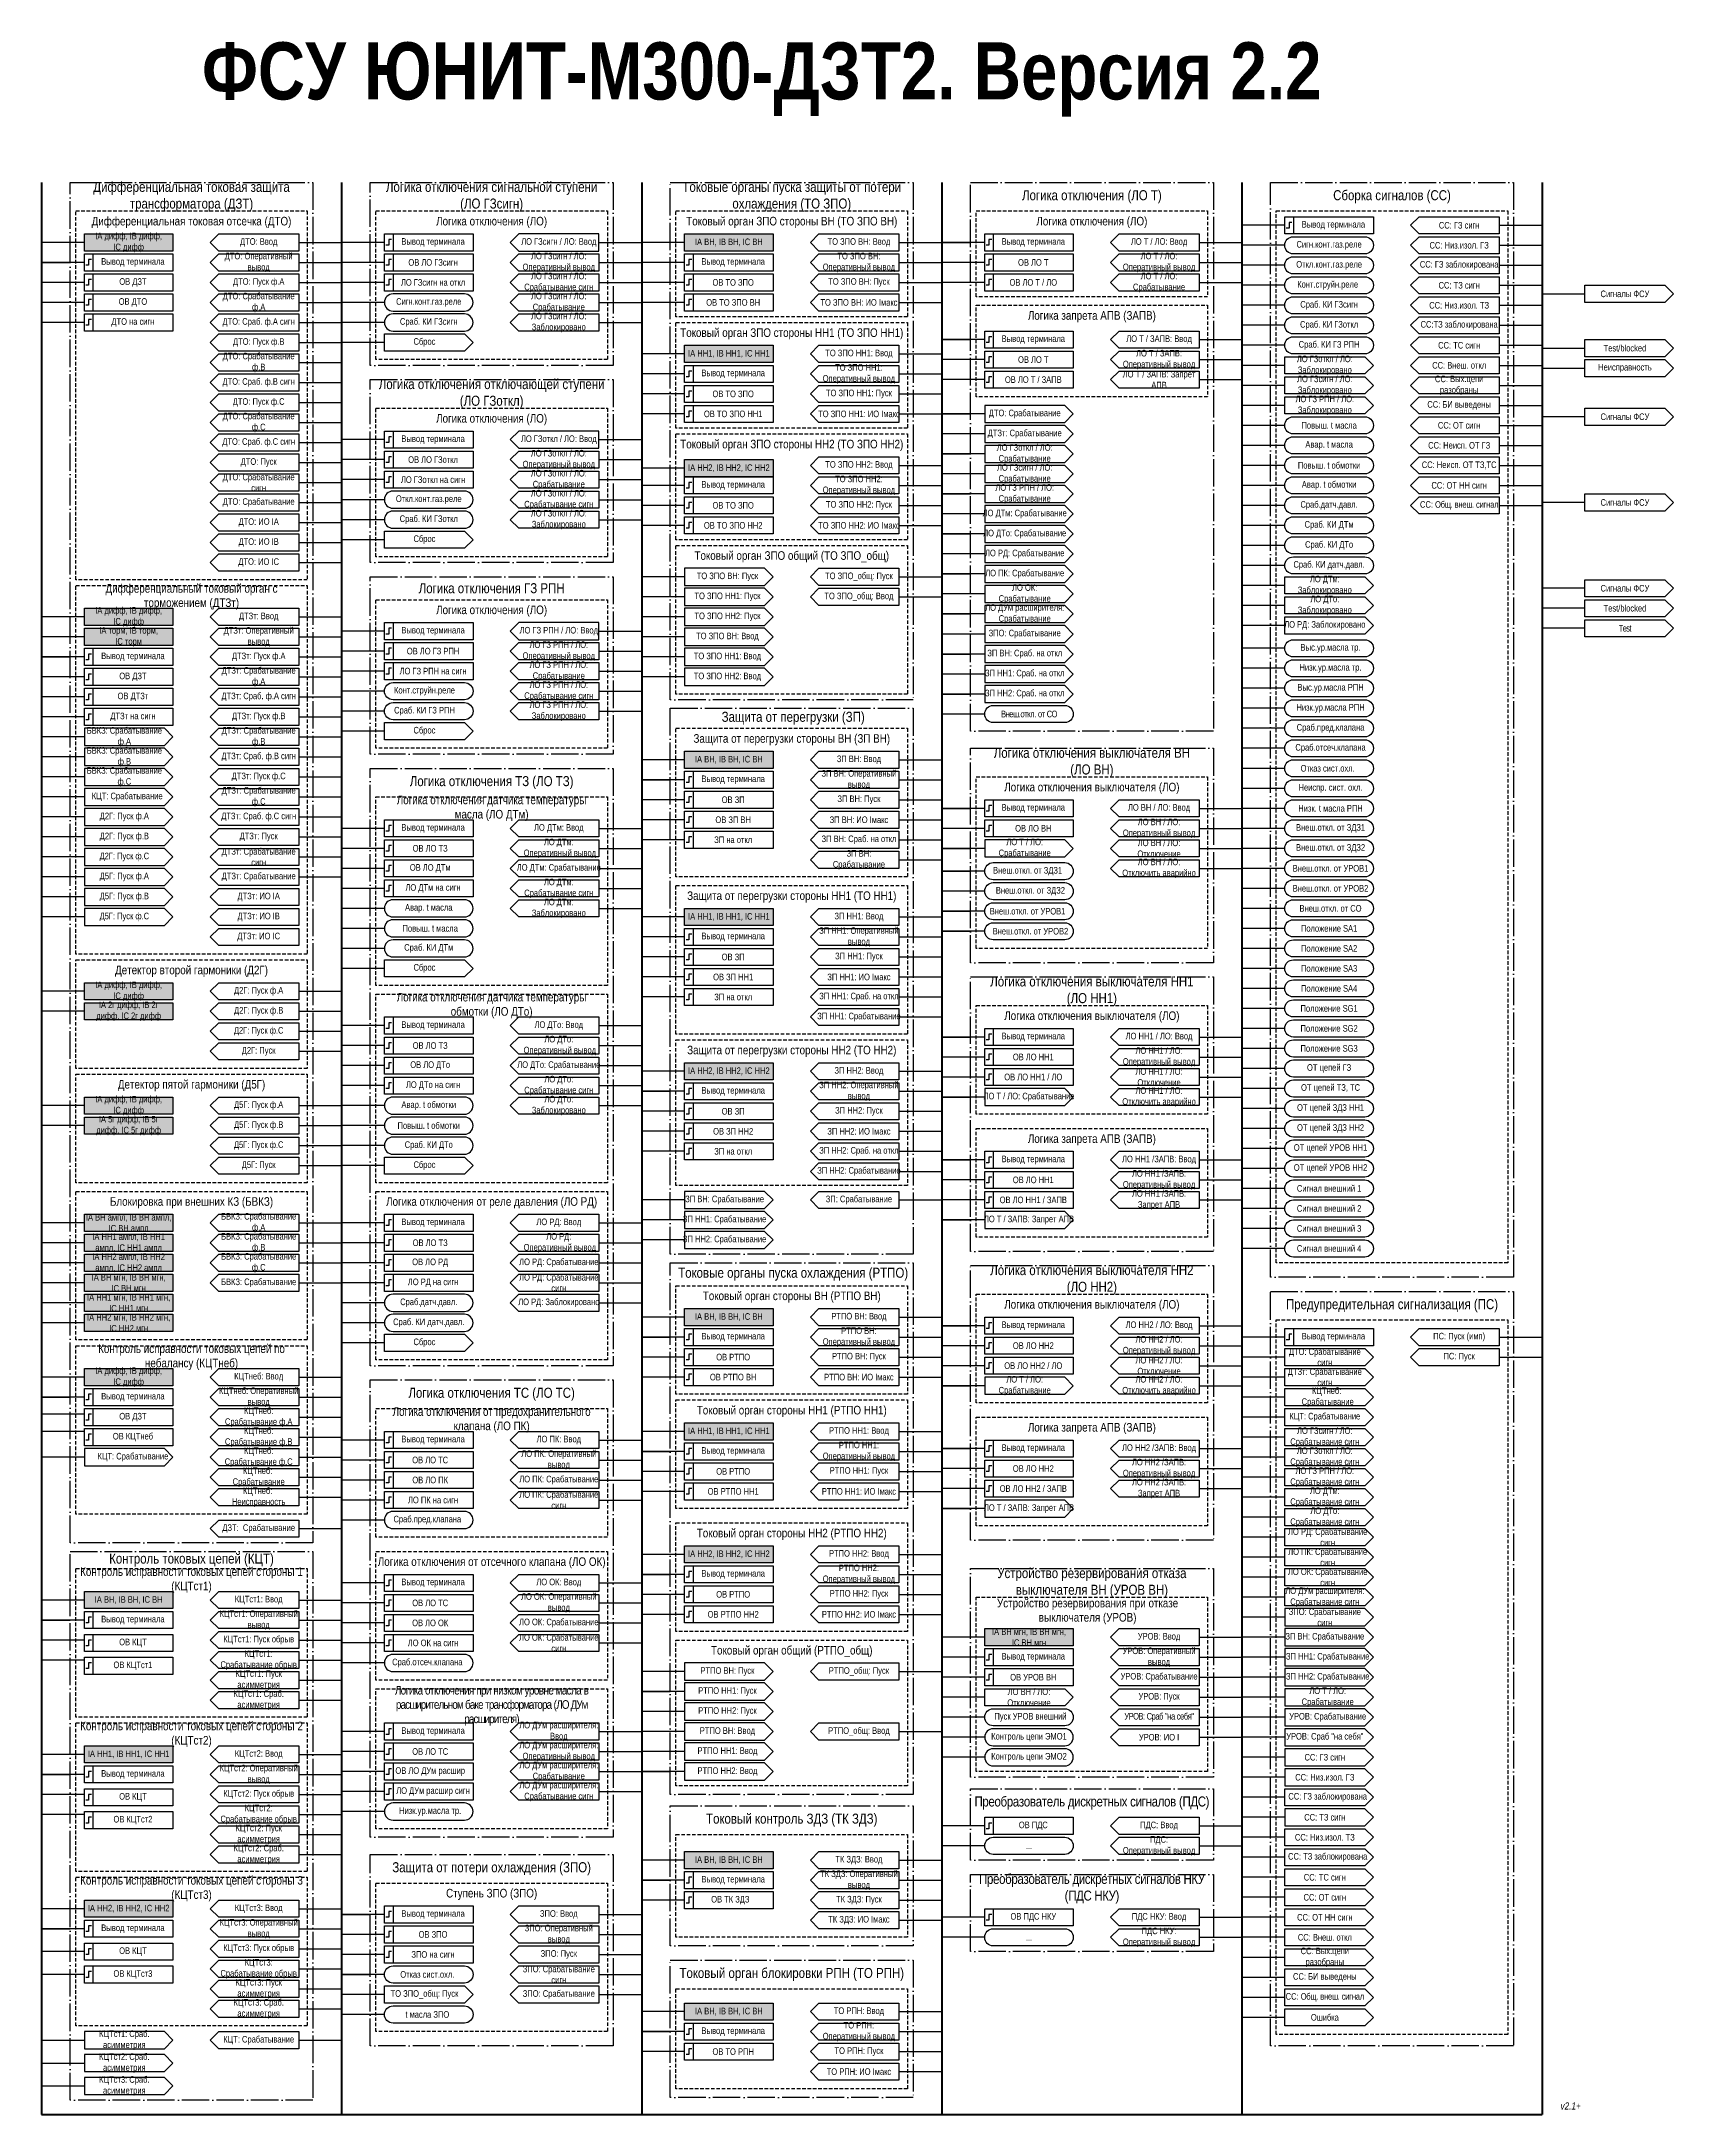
# Model space of a CAD drawing. Header units: millimetres. Extents: x -1361 to 2220, y 0 to 841.
# Drawn here: x -1176 to -605, y 55 to 780 of the extents above; entities that cross this region are included whole.
import ezdxf

# ---------------------------------------------------------------- set-up
doc = ezdxf.new("R2010")
doc.units = ezdxf.units.MM
doc.linetypes.add('ACAD_ISO04W100', pattern=[30, 24, -3, 0, -3])
doc.linetypes.add('штриховая2', pattern=[0.375, 0.25, -0.125])
doc.layers.add('TEXT', color=7, linetype='Continuous', lineweight=25)
doc.layers.add('Основная', color=7, linetype='Continuous')
doc.styles.add('2.3_GOST_RD', font='ARIALN.TTF', dxfattribs={"height": 2.3})
doc.styles.add('2.5_Gost_RD', font='ARIALN.TTF', dxfattribs={"height": 2.5})
doc.styles.add('3.5_Gost_RD', font='ARIALN.TTF', dxfattribs={"height": 3.5})

msp = doc.modelspace()

# ---------------------------------------------------------------- texts
at = {"ltscale": 100, "attachment_point": 5}
for s, insert, char_height, width, style in [('{\\fArial Narrow|b1|i0|c204|p34;ФСУ ЮНИТ-М300-ДЗТ2. Версия 2.2}', (-924, 767), 20, 1350, '2.5_Gost_RD'), ('{\\C30;\\c3639023;Логика отключения (ЛО Т)}', (-808.5, 726), 3.5, 85, '3.5_Gost_RD'), ('ДТО: Ввод', (-1100, 710), 2.3, 28, '2.5_Gost_RD'), ('ТО ЗПО ВН: Ввод', (-890, 710), 2.3, 28, '2.5_Gost_RD'), ('СС: ГЗ сигн', (-680, 716), 2.3, 28, '2.5_Gost_RD'), ('ДТО: Оперативный вывод', (-1100, 703), 2.3, 28, '2.5_Gost_RD'), ('ТО ЗПО ВН: Оперативный вывод', (-890, 703), 2.3, 28, '2.5_Gost_RD'), ('\\A1;Сигн.конт.газ.реле', (-725.5, 709), 2.3, 31, '2.5_Gost_RD'), ('СС: ГЗ заблокирована', (-680, 702), 2.3, 28, '2.5_Gost_RD'), ('СС: Низ.изол. ГЗ', (-680, 709), 2.3, 28, '2.5_Gost_RD'), ('ТО ЗПО ВН: Пуск', (-890, 696), 2.3, 28, '2.5_Gost_RD'), ('\\A1;Откл.конт.газ.реле', (-725.5, 702), 2.3, 31, '2.5_Gost_RD'), ('\\A1;Конт.струйн.реле', (-726, 695), 2.3, 31, '2.5_Gost_RD'), ('ТО ЗПО ВН: ИО Iмакс', (-890, 689), 2.3, 28, '2.5_Gost_RD'), ('\\A1;Сраб. КИ ГЗсигн', (-725.5, 688), 2.3, 31, '2.5_Gost_RD'), ('СС: Низ.изол. ТЗ', (-680, 688), 2.3, 28, '2.5_Gost_RD'), ('СС: ТЗ сигн', (-680, 695), 2.3, 28, '2.5_Gost_RD'), ('\\A1;Сраб. КИ ГЗоткл', (-725.5, 681), 2.3, 31, '2.5_Gost_RD'), ('СС:ТЗ заблокирована', (-680, 681), 2.3, 28, '2.5_Gost_RD'), ('Сброс', (-1042, 675), 2.3, 28, '2.5_Gost_RD'), ('\\A1;Сраб. КИ ГЗ РПН', (-725.5, 674), 2.3, 31, '2.5_Gost_RD'), ('СС: ТС сигн', (-680, 674), 2.3, 28, '2.5_Gost_RD'), ('ТО ЗПО НН1: Оперативный вывод', (-890, 664), 2.3, 28, '2.5_Gost_RD'), ('ТО ЗПО НН1: Ввод', (-890, 671), 2.3, 28, '2.5_Gost_RD'), ('СС: Внеш. откл', (-680, 667), 2.3, 28, '2.5_Gost_RD'), ('СС: Вых.цепи разобраны', (-680, 660), 2.3, 28, '2.5_Gost_RD'), ('ТО ЗПО НН1: Пуск', (-890, 657), 2.3, 28, '2.5_Gost_RD'), ('СС: БИ выведены', (-680, 653), 2.3, 28, '2.5_Gost_RD'), ('ТО ЗПО НН1: ИО Iмакс', (-890, 650), 2.3, 28, '2.5_Gost_RD'), ('\\A1;Повыш. t масла ', (-725.5, 646), 2.3, 31, '2.5_Gost_RD'), ('СС: ОТ сигн', (-680, 646), 2.3, 28, '2.5_Gost_RD'), ('\\A1;Авар. t масла ', (-725.5, 639), 2.3, 31, '2.5_Gost_RD'), ('СС: Неисп. ОТ ГЗ', (-680, 639), 2.3, 28, '2.5_Gost_RD'), ('ТО ЗПО НН2: Ввод', (-890, 632), 2.3, 28, '2.5_Gost_RD'), ('\\A1;Повыш. t обмотки', (-725.5, 632), 2.3, 31, '2.5_Gost_RD'), ('СС: Неисп. ОТ ТЗ,ТС', (-680, 632), 2.3, 28, '2.5_Gost_RD'), ('ТО ЗПО НН2: Оперативный вывод', (-890, 625), 2.3, 28, '2.5_Gost_RD'), ('\\A1;Авар. t обмотки', (-725.5, 625), 2.3, 31, '2.5_Gost_RD'), ('СС: ОТ НН сигн', (-680, 625), 2.3, 28, '2.5_Gost_RD'), ('ТО ЗПО НН2: Пуск', (-890, 618), 2.3, 28, '2.5_Gost_RD'), ('\\A1;Сраб.датч.давл.', (-725.5, 618), 2.3, 31, '2.5_Gost_RD'), ('СС: {\\T0.95;Общ. внеш. сигнал}', (-680, 618), 2.3, 28, '2.5_Gost_RD'), ('ДТО: ИО IА', (-1100, 612), 2.3, 28, '2.5_Gost_RD'), ('ТО ЗПО НН2: ИО Iмакс', (-890, 611), 2.3, 28, '2.5_Gost_RD'), ('\\A1;Сраб. КИ ДТм', (-725.5, 611), 2.3, 31, '2.5_Gost_RD'), ('ДТО: ИО IB', (-1100, 605), 2.3, 28, '2.5_Gost_RD'), ('Сброс', (-1042, 606), 2.3, 28, '2.5_Gost_RD'), ('\\A1;Сраб. КИ ДТо', (-725.5, 604), 2.3, 31, '2.5_Gost_RD'), ('ДТО: ИО IС', (-1100, 598), 2.3, 28, '2.5_Gost_RD'), ('ЛО ПК: Срабатывание', (-832, 594), 2.3, 26.3769, '2.5_Gost_RD'), ('\\A1;Сраб. КИ датч.давл.', (-725.5, 597), 2.3, 31, '2.5_Gost_RD'), ('ТО ЗПО НН1: Пуск', (-936, 586), 2.3, 28, '2.5_Gost_RD'), ('ТО ЗПО ВН: Пуск', (-936, 593), 2.3, 28, '2.5_Gost_RD'), ('ТО ЗПО_общ: Ввод', (-890, 586), 2.3, 28, '2.5_Gost_RD'), ('ТО ЗПО_общ: Пуск', (-890, 593), 2.3, 28, '2.5_Gost_RD'), ('ЛО ОК: Срабатывание', (-832, 587), 2.3, 25.3624, '2.5_Gost_RD'), ('ДТЗт: Ввод', (-1100, 579), 2.3, 28, '2.5_Gost_RD'), ('ТО ЗПО НН2: Пуск', (-936, 579), 2.3, 28, '2.5_Gost_RD'), ('ЛО ДУм расширителя: Срабатывание', (-832, 580), 2.3, 33.1892, '2.5_Gost_RD'), ('ДТЗт: Оперативный вывод', (-1100, 572), 2.3, 28, '2.5_Gost_RD'), ('ЛО ГЗ РПН / ЛО: Ввод', (-995, 574), 2.3, 28, '2.5_Gost_RD'), ('ТО ЗПО ВН: Ввод', (-936, 572), 2.3, 28, '2.5_Gost_RD'), ('ЗПО: Срабатывание', (-832, 573), 2.3, 28, '2.5_Gost_RD'), ('ЛО ГЗ РПН / ЛО: Оперативный вывод', (-995, 567), 2.3, 30.44, '2.5_Gost_RD'), ('ТО ЗПО НН1: Ввод', (-936, 565), 2.3, 28, '2.5_Gost_RD'), ('\\A1;Выс.ур.масла тр.', (-725, 568), 2.3, 31, '2.5_Gost_RD'), ('ЛО ГЗ РПН / ЛО: Срабатывание', (-995, 560), 2.3, 28, '2.5_Gost_RD'), ('ТО ЗПО НН2: Ввод', (-936, 558), 2.3, 28, '2.5_Gost_RD'), ('\\A1;Низк.ур.масла тр.', (-725, 561), 2.3, 29.7748, '2.5_Gost_RD'), ('\\A1;Конт.струйн.реле', (-1042, 553), 2.3, 31, '2.5_Gost_RD'), ('ЛО ГЗ РПН / ЛО: Срабатывание сигн', (-995, 553), 2.3, 28, '2.5_Gost_RD'), ('\\A1;Выс.ур.масла РПН', (-725, 554), 2.3, 31, '2.5_Gost_RD'), ('\\A1;Сраб. КИ ГЗ РПН', (-1042, 546), 2.3, 31, '2.5_Gost_RD'), ('ЛО ГЗ РПН / ЛО: Заблокировано', (-995, 546), 2.3, 28, '2.5_Gost_RD'), ('{\\T0.9;Внеш.откл. от СО}', (-830.5, 545), 2.3, 31, '2.5_Gost_RD'), ('\\A1;Низк.ур.масла РПН', (-725, 547), 2.3, 29.7748, '2.5_Gost_RD'), ('Сброс', (-1042, 539), 2.3, 28, '2.5_Gost_RD'), ('\\A1;Сраб.пред.клапана', (-725, 540), 2.3, 31, '2.5_Gost_RD'), ('ЗП ВН: Ввод', (-890, 529), 2.3, 28, '2.5_Gost_RD'), ('\\A1;Сраб.отсеч.клапана', (-725, 533), 2.3, 31, '2.5_Gost_RD'), ('ЗП ВН: Оперативный вывод', (-890, 522), 2.3, 28, '2.5_Gost_RD'), ('\\A1;Отказ сист.охл.', (-726, 526), 2.3, 31, '2.5_Gost_RD'), ('ЗП ВН: Пуск', (-890, 515), 2.3, 28, '2.5_Gost_RD'), ('\\A1;Неиспр. сист. охл.', (-725, 519), 2.3, 29.7748, '2.5_Gost_RD'), ('ЗП ВН: ИО Iмакс', (-890, 508), 2.3, 28, '2.5_Gost_RD'), ('\\A1;Низк. t масла РПН', (-725, 512), 2.3, 29.7748, '2.5_Gost_RD'), ('Внеш.откл. от ЗДЗ1', (-725, 505), 2.3, 28.9359, '2.5_Gost_RD'), ('Внеш.откл. от ЗДЗ2', (-725, 498), 2.3, 28.8211, '2.5_Gost_RD'), ('Внеш.откл. от ЗДЗ1', (-831, 490), 2.3, 29.0159, '2.5_Gost_RD'), ('Внеш.откл. от УРОВ1 ', (-725, 491), 2.3, 28.6355, '2.5_Gost_RD'), ('ДТЗт: ИО IА', (-1100, 481), 2.3, 28, '2.5_Gost_RD'), ('Внеш.откл. от ЗДЗ2', (-830, 483), 2.3, 27.4039, '2.5_Gost_RD'), ('Внеш.откл. от УРОВ2', (-725, 484), 2.3, 27.8474, '2.5_Gost_RD'), ('ДТЗт: ИО IB', (-1100, 474), 2.3, 28, '2.5_Gost_RD'), ('ЗП НН1: Ввод', (-890, 474), 2.3, 28, '2.5_Gost_RD'), ('Внеш.откл. от УРОВ1 ', (-831, 476), 2.3, 28.5199, '2.5_Gost_RD'), ('Внеш.откл. от СО', (-725, 477), 2.3, 28.3203, '2.5_Gost_RD'), ('ДТЗт: ИО IC', (-1100, 467), 2.3, 28, '2.5_Gost_RD'), ('ЗП НН1: Оперативный вывод', (-890, 467), 2.3, 28, '2.5_Gost_RD'), ('Внеш.откл. от УРОВ2', (-830, 469), 2.3, 27.6519, '2.5_Gost_RD'), ('Положение SA1', (-725.5, 470), 2.3, 31, '2.5_Gost_RD'), ('Сброс', (-1042, 456), 2.3, 28, '2.5_Gost_RD'), ('ЗП НН1: Пуск', (-890, 460), 2.3, 28, '2.5_Gost_RD'), ('Положение SA2', (-725.5, 463), 2.3, 31, '2.5_Gost_RD'), ('Положение SA3', (-725.5, 456), 2.3, 31, '2.5_Gost_RD'), ('ЗП НН1: ИО Iмакс', (-890, 453), 2.3, 28, '2.5_Gost_RD'), ('Положение SA4', (-725.5, 449), 2.3, 31, '2.5_Gost_RD'), ('Положение SG1', (-725.5, 442), 2.3, 31, '2.5_Gost_RD'), ('\\pt23;Положение SG2', (-725.5, 435), 2.3, 31, '2.5_Gost_RD'), ('Положение SG3', (-725.5, 428), 2.3, 31, '2.5_Gost_RD'), ('ЗП НН2: Ввод', (-890, 420), 2.3, 28, '2.5_Gost_RD'), ('ОТ цепей ГЗ', (-725.5, 421), 2.3, 31, '2.5_Gost_RD'), ('ЗП НН2: Оперативный вывод', (-890, 413), 2.3, 28, '2.5_Gost_RD'), ('ЗП НН2: Пуск', (-890, 406), 2.3, 28, '2.5_Gost_RD'), ('ОТ цепей ЗДЗ НН1', (-725, 407), 2.3, 31, '2.5_Gost_RD'), ('ЗП НН2: ИО Iмакс', (-890, 399), 2.3, 28, '2.5_Gost_RD'), ('ОТ цепей ЗДЗ НН2', (-725, 400), 2.3, 31, '2.5_Gost_RD'), ('ОТ цепей УРОВ НН1', (-725, 393), 2.3, 31, '2.5_Gost_RD'), ('Сброс', (-1042, 387), 2.3, 28, '2.5_Gost_RD'), ('ОТ цепей УРОВ НН2', (-725, 386), 2.3, 31, '2.5_Gost_RD'), ('Сигнал внешний 1', (-725.5, 379), 2.3, 31, '2.5_Gost_RD'), ('Сигнал внешний 2', (-725.5, 372), 2.3, 31, '2.5_Gost_RD'), ('Сигнал внешний 3', (-725.5, 365), 2.3, 31, '2.5_Gost_RD'), ('Сигнал внешний 4', (-725.5, 358), 2.3, 31, '2.5_Gost_RD'), ('РТПО ВН: Ввод', (-890, 334), 2.3, 28, '2.5_Gost_RD'), ('Сброс', (-1042, 325), 2.3, 28, '2.5_Gost_RD'), ('РТПО ВН: Оперативный вывод', (-890, 327), 2.3, 28, '2.5_Gost_RD'), ('РТПО ВН: Пуск', (-890, 320), 2.3, 28, '2.5_Gost_RD'), ('РТПО ВН: ИО Iмакс', (-890, 313), 2.3, 28, '2.5_Gost_RD'), ('Вывод терминала', (-1144, 306), 2.3, 28, '2.5_Gost_RD'), ('ЛО ПК: Ввод', (-995, 291), 2.3, 28, '2.5_Gost_RD'), ('РТПО НН1: Оперативный вывод', (-890, 287), 2.3, 28, '2.5_Gost_RD'), ('РТПО НН1: Ввод', (-890, 294), 2.3, 28, '2.5_Gost_RD'), ('ЛО ГЗсигн / ЛО: Срабатывание сигн', (-727, 292), 2.3, 28, '2.5_Gost_RD'), ('ЛО ПК: Оперативный вывод', (-995, 284), 2.3, 28, '2.5_Gost_RD'), ('ЛО ГЗоткл / ЛО: Срабатывание сигн', (-727, 285), 2.3, 28, '2.5_Gost_RD'), ('ЛО ПК: Срабатывание', (-995, 277), 2.3, 28, '2.5_Gost_RD'), ('РТПО НН1: Пуск', (-890, 280), 2.3, 28, '2.5_Gost_RD'), ('ЛО ГЗ РПН / ЛО: Срабатывание сигн', (-727, 278), 2.3, 28, '2.5_Gost_RD'), ('ЛО ПК: Срабатывание сигн', (-995, 270), 2.3, 28, '2.5_Gost_RD'), ('РТПО НН1: ИО Iмакс', (-890, 273), 2.3, 28, '2.5_Gost_RD'), ('ЛО ДТм: Срабатывание сигн', (-727, 271), 2.3, 28, '2.5_Gost_RD'), ('\\A1;Сраб.пред.клапана', (-1041, 263), 2.3, 31, '2.5_Gost_RD'), ('ЛО ДТо: Срабатывание сигн', (-727, 264), 2.3, 28, '2.5_Gost_RD'), ('ЛО РД: Срабатывание сигн', (-726, 257), 2.3, 28, '2.5_Gost_RD'), ('РТПО НН2: Оперативный вывод', (-890, 244), 2.3, 28, '2.5_Gost_RD'), ('РТПО НН2: Ввод', (-890, 251), 2.3, 28, '2.5_Gost_RD'), ('ЛО ПК: Срабатывание сигн', (-726, 250), 2.3, 28, '2.5_Gost_RD'), ('ЛО ОК: Ввод', (-995, 241), 2.3, 28, '2.5_Gost_RD'), ('ЛО ДУм расширителя: Срабатывание сигн', (-727, 236), 2.3, 28, '2.5_Gost_RD'), ('ЛО ОК: Срабатывание сигн', (-726, 243), 2.3, 28, '2.5_Gost_RD'), ('ЛО ОК: Оперативный вывод', (-995, 234), 2.3, 28, '2.5_Gost_RD'), ('РТПО НН2: Пуск', (-890, 237), 2.3, 28, '2.5_Gost_RD'), ('Вывод терминала', (-1144, 228), 2.3, 28, '2.5_Gost_RD'), ('ЛО ОК: Срабатывание', (-995, 227), 2.3, 28, '2.5_Gost_RD'), ('РТПО НН2: ИО Iмакс', (-890, 230), 2.3, 28, '2.5_Gost_RD'), ('ЛО ОК: Срабатывание сигн', (-995, 220), 2.3, 28, '2.5_Gost_RD'), ('УРОВ: Оперативный вывод', (-785, 215), 2.3, 28, '2.5_Gost_RD'), ('УРОВ: Ввод', (-785, 222), 2.3, 28, '2.5_Gost_RD'), ('ЗП ВН: Срабатывание ', (-727, 222), 2.3, 28, '2.5_Gost_RD'), ('\\A1;Сраб.отсеч.клапана', (-1041, 213), 2.3, 31, '2.5_Gost_RD'), ('РТПО ВН: Пуск', (-936, 210), 2.3, 28, '2.5_Gost_RD'), ('РТПО_общ: Пуск', (-890, 210), 2.3, 28, '2.5_Gost_RD'), ('ЗП НН1: Срабатывание', (-726, 215), 2.3, 27.933, '2.5_Gost_RD'), ('РТПО НН1: Пуск', (-936, 203), 2.3, 28, '2.5_Gost_RD'), ('ЗП НН2: Срабатывание', (-726, 208), 2.3, 27.933, '2.5_Gost_RD'), ('РТПО НН2: Пуск', (-936, 196), 2.3, 28, '2.5_Gost_RD'), ('ЛО ДУм расширителя: Ввод', (-995, 189), 2.3, 28, '2.5_Gost_RD'), ('РТПО ВН: Ввод', (-936, 189), 2.3, 28, '2.5_Gost_RD'), ('РТПО_общ: Ввод', (-890, 189), 2.3, 28, '2.5_Gost_RD'), ('ЛО ДУм расширителя: Оперативный вывод', (-995, 182), 2.3, 29.2608, '2.5_Gost_RD'), ('РТПО НН1: Ввод', (-936, 182), 2.3, 28, '2.5_Gost_RD'), ('Вывод терминала', (-1144, 174), 2.3, 28, '2.5_Gost_RD'), ('ЛО ДУм расширителя: Срабатывание', (-995, 175), 2.3, 28, '2.5_Gost_RD'), ('РТПО НН2: Ввод', (-936, 175), 2.3, 28, '2.5_Gost_RD'), ('СС: Низ.изол. ГЗ', (-727, 173), 2.3, 28, '2.5_Gost_RD'), ('СС: ГЗ сигн', (-727, 180), 2.3, 28, '2.5_Gost_RD'), ('ЛО ДУм расширителя: Срабатывание сигн', (-995, 168), 2.3, 28, '2.5_Gost_RD'), ('\\A1;Низк.ур.масла тр.', (-1040, 161), 2.3, 29.7748, '2.5_Gost_RD'), ('{\\C30;\\c3639023;Токовый контроль ЗДЗ (ТК ЗДЗ)}', (-913.5, 158), 3.5, 85, '3.5_Gost_RD'), ('СС: ТЗ сигн', (-727, 159), 2.3, 28, '2.5_Gost_RD'), ('ПДС: ^JОперативный вывод', (-785, 149), 2.3, 28, '2.5_Gost_RD'), ('ПДС: Ввод', (-785, 156), 2.3, 28, '2.5_Gost_RD'), ('СС: Низ.изол. ТЗ', (-727, 152), 2.3, 28, '2.5_Gost_RD'), ('ТК ЗДЗ: Ввод', (-890, 144), 2.3, 28, '2.5_Gost_RD'), ('...', (-830.5, 149), 2.3, 31, '2.5_Gost_RD'), ('ТК ЗДЗ: Оперативный вывод', (-890, 137), 2.3, 28, '2.5_Gost_RD'), ('СС: ТС сигн', (-727, 138), 2.3, 28, '2.5_Gost_RD'), ('ОВ ТК ЗДЗ ', (-935, 130), 2.3, 28, '2.5_Gost_RD'), ('ТК ЗДЗ: Пуск', (-890, 130), 2.3, 28, '2.5_Gost_RD'), ('СС: ОТ сигн', (-727, 131), 2.3, 28, '2.5_Gost_RD'), ('ЗПО: Ввод', (-995, 125), 2.3, 28, '2.5_Gost_RD'), ('ТК ЗДЗ: ИО Iмакс', (-890, 123), 2.3, 28, '2.5_Gost_RD'), ('ПДС НКУ: Ввод', (-785, 124), 2.3, 28, '2.5_Gost_RD'), ('СС: ОТ НН сигн', (-727, 124), 2.3, 28, '2.5_Gost_RD'), ('Вывод терминала', (-1144, 120), 2.3, 28, '2.5_Gost_RD'), ('ЗПО: Оперативный вывод', (-995, 118), 2.3, 28, '2.5_Gost_RD'), ('...', (-830.5, 117), 2.3, 31, '2.5_Gost_RD'), ('ПДС НКУ: ^JОперативный вывод', (-785, 117), 2.3, 28, '2.5_Gost_RD'), ('СС: Внеш. откл', (-727, 117), 2.3, 28, '2.5_Gost_RD'), ('ЗПО: Пуск', (-995, 111), 2.3, 28, '2.5_Gost_RD'), ('СС: Вых.цепи разобраны', (-727, 110), 2.3, 28, '2.5_Gost_RD'), ('\\A1;Отказ сист.охл.', (-1041, 104), 2.3, 31, '2.5_Gost_RD'), ('СС: БИ выведены', (-727, 103), 2.3, 28, '2.5_Gost_RD'), ('ТО ЗПО_общ: Пуск', (-1042, 97), 2.3, 28, '2.5_Gost_RD'), ('ЗПО: Срабатывание', (-995, 97), 2.3, 28, '2.5_Gost_RD'), ('ТО РПН: Оперативный вывод', (-890, 84), 2.3, 27.0952, '2.5_Gost_RD'), ('ТО РПН: Ввод', (-890, 91), 2.3, 28, '2.5_Gost_RD'), ('ОВ ТО РПН ', (-934, 77), 2.3, 28, '2.5_Gost_RD'), ('ТО РПН: Пуск', (-890, 77), 2.3, 28, '2.5_Gost_RD'), ('ТО РПН: ИО Iмакс', (-890, 70), 2.3, 28, '2.5_Gost_RD'), ('{\\fArial Narrow|b0|i1|c204|p34;v2.1+}', (-641, 58), 2.5, 24, '2.5_Gost_RD')]:
    msp.add_mtext(s, dxfattribs=dict(at, insert=insert, char_height=char_height, width=width, style=style))
at = {"color": 30, "ltscale": 100, "true_color": 0xef8637, "attachment_point": 5}
for s, insert, char_height, width, style in [('Дифференциальная токовая защита трансформатора (ДЗТ)', (-1123.5, 726), 3.5, 85, '3.5_Gost_RD'), ('Логика отключения сигнальной ступени (ЛО ГЗсигн) ', (-1018.5, 726), 3.5, 80.7457, '3.5_Gost_RD'), ('Токовые органы пуска защиты от потери охлаждения (ТО ЗПО)', (-913.5, 726), 3.5, 85, '3.5_Gost_RD'), ('Сборка сигналов (СС)', (-703.5, 726), 3.5, 85, '3.5_Gost_RD'), ('Дифференциальная токовая отсечка (ДТО)', (-1123.5, 717), 3, 81, '3.5_Gost_RD'), ('Логика отключения (ЛО)', (-1018.5, 717), 3, 81, '3.5_Gost_RD'), ('Токовый орган ЗПО стороны ВН (ТО ЗПО ВН)', (-913.5, 717), 3, 81, '3.5_Gost_RD'), ('Логика отключения (ЛО)', (-808.5, 717), 3, 81, '3.5_Gost_RD'), ('Логика запрета АПВ (ЗАПВ)', (-808.5, 684), 3, 81, '3.5_Gost_RD'), ('Токовый орган ЗПО стороны НН1 (ТО ЗПО НН1)', (-913.5, 678), 3, 81, '3.5_Gost_RD'), ('Логика отключения отключающей ступени (ЛО ГЗоткл) ', (-1018.5, 657), 3.5, 85, '3.5_Gost_RD'), ('Логика отключения (ЛО)', (-1018.5, 648), 3, 81, '3.5_Gost_RD'), ('Токовый орган ЗПО стороны НН2 (ТО ЗПО НН2)', (-913.5, 639), 3, 81, '3.5_Gost_RD'), ('Токовый орган ЗПО общий (ТО ЗПО_общ)', (-913.5, 600), 3, 81, '3.5_Gost_RD'), ('Дифференциальный токовый орган с торможением (ДТЗт)', (-1123.5, 586), 3, 81, '3.5_Gost_RD'), ('Логика отключения ГЗ РПН ', (-1018.5, 589), 3.5, 85, '3.5_Gost_RD'), ('Логика отключения (ЛО)', (-1018.5, 581), 3, 81, '3.5_Gost_RD'), ('Защита от перегрузки (ЗП)', (-913, 543.5), 3.5, 86, '3.5_Gost_RD'), ('Защита от перегрузки стороны ВН (ЗП ВН)', (-913.5, 536), 3, 81, '3.5_Gost_RD'), ('{\\C256;IA ВН, IB ВН, IC ВН}', (-935.5, 529), 2.3, 31, '2.5_Gost_RD'), ('Логика отключения выключателя ВН (ЛО ВН)', (-808.5, 528), 3.5, 76.6201, '3.5_Gost_RD'), ('Логика отключения ТЗ (ЛО ТЗ)', (-1018.5, 521), 3.5, 85, '3.5_Gost_RD'), ('{\\C256;Вывод терминала}', (-934, 522), 2.3, 28, '2.5_Gost_RD'), ('Логика отключения датчика температуры масла (ЛО ДТм)', (-1018.5, 512), 3, 74.7867, '3.5_Gost_RD'), ('Логика отключения выключателя (ЛО)', (-808.5, 519), 3, 81, '3.5_Gost_RD'), ('Защита от перегрузки стороны НН1 (ТО НН1)', (-913.5, 481), 3, 81, '3.5_Gost_RD'), ('{\\C256;IA НН1, IB НН1, IC НН1}', (-935.5, 474), 2.3, 31, '2.5_Gost_RD'), ('{\\C256;Вывод терминала}', (-934, 467), 2.3, 28, '2.5_Gost_RD'), ('Детектор второй гармоники (Д2Г)', (-1123.5, 455), 3, 81, '3.5_Gost_RD'), ('Логика отключения выключателя НН1 (ЛО НН1)', (-808.5, 448), 3.5, 76.6201, '3.5_Gost_RD'), ('Логика отключения датчика температуры обмотки (ЛО ДТо)', (-1018.5, 443), 3, 78.5343, '3.5_Gost_RD'), ('Логика отключения выключателя (ЛО)', (-808.5, 439), 3, 81, '3.5_Gost_RD'), ('Защита от перегрузки стороны НН2 (ТО НН2)', (-913.5, 427), 3, 81, '3.5_Gost_RD'), ('{\\C256;IA НН2, IB НН2, IC НН2}', (-935.5, 420), 2.3, 31, '2.5_Gost_RD'), ('Детектор пятой гармоники (Д5Г)', (-1123.5, 415), 3, 81, '3.5_Gost_RD'), ('{\\C256;Вывод терминала}', (-934, 413), 2.3, 28, '2.5_Gost_RD'), ('Логика запрета АПВ (ЗАПВ)', (-808.5, 396), 3, 81, '3.5_Gost_RD'), ('Блокировка при внешних КЗ (БВКЗ)', (-1123.5, 374), 3, 81, '3.5_Gost_RD'), ('Логика отключения от реле давления (ЛО РД)', (-1018.5, 374), 3, 81, '3.5_Gost_RD'), ('Токовые органы пуска охлаждения (РТПО)', (-913, 349), 3.5, 85, '3.5_Gost_RD'), ('Логика отключения выключателя НН2 (ЛО НН2)', (-808.5, 347), 3.5, 76.6201, '3.5_Gost_RD'), ('Токовый орган стороны ВН (РТПО ВН)', (-913.5, 341), 3, 81, '3.5_Gost_RD'), ('Логика отключения выключателя (ЛО)', (-808.5, 338), 3, 81, '3.5_Gost_RD'), ('Предупредительная сигнализация (ПС)', (-703.5, 338), 3.5, 85, '3.5_Gost_RD'), ('Контроль исправности токовых цепей по небалансу (КЦТнеб)', (-1123.5, 320), 3, 81, '3.5_Gost_RD'), ('Логика отключения ТС (ЛО ТС)', (-1018.5, 307), 3.5, 85, '3.5_Gost_RD'), ('Логика отключения от предохранительного клапана (ЛО ПК)', (-1018.5, 298), 3, 81, '3.5_Gost_RD'), ('Токовый орган стороны НН1 (РТПО НН1)', (-913.5, 301), 3, 81, '3.5_Gost_RD'), ('Логика запрета АПВ (ЗАПВ)', (-808.5, 295), 3, 81, '3.5_Gost_RD'), ('Токовый орган стороны НН2 (РТПО НН2)', (-913.5, 258), 3, 81, '3.5_Gost_RD'), ('Контроль исправности токовых цепей стороны 1 (КЦТст1)', (-1123.5, 242), 3, 81, '3.5_Gost_RD'), ('Контроль токовых цепей (КЦТ)', (-1123.5, 249), 3.5, 85, '3.5_Gost_RD'), ('Логика отключения от отсечного клапана (ЛО ОК)', (-1018.5, 248), 3, 81, '3.5_Gost_RD'), ('Устройство резервирования отказа выключателя ВН (УРОВ ВН)', (-808.5, 241), 3.5, 85, '3.5_Gost_RD'), ('Устройство резервирования при отказе выключателя (УРОВ)', (-810, 231), 3, 81, '3.5_Gost_RD'), ('Токовый орган общий (РТПО_общ)', (-913.5, 217), 3, 81, '3.5_Gost_RD'), ('{\\T0.9;Логика отключения при низком уровне масла в \\T0.8;расширительном баке трансформатора (ЛО ДУм расширителя)}', (-1018.5, 198), 3, 81, '3.5_Gost_RD'), ('Контроль исправности токовых цепей стороны 2 (КЦТст2)', (-1123.5, 188), 3, 81, '3.5_Gost_RD'), ('{\\T0.95;Преобразователь дискретных сигналов (ПДС)}', (-808.5, 164), 3.5, 85, '3.5_Gost_RD'), ('Контроль исправности токовых цепей стороны 3 (КЦТст3)', (-1123.5, 134), 3, 81, '3.5_Gost_RD'), ('Защита от потери охлаждения (ЗПО)', (-1018.5, 141), 3.5, 85, '3.5_Gost_RD'), ('{\\T0.95;Преобразователь дискретных сигналов НКУ (ПДС НКУ)}', (-808.5, 134), 3.5, 85, '3.5_Gost_RD'), ('Ступень ЗПО (ЗПО)', (-1018.5, 132), 3, 81, '3.5_Gost_RD'), ('Токовый орган блокировки РПН (ТО РПН)', (-913.5, 104), 3.5, 85, '3.5_Gost_RD')]:
    msp.add_mtext(s, dxfattribs=dict(at, insert=insert, char_height=char_height, width=width, style=style))
at = {"color": 0, "ltscale": 100, "char_height": 2.3, "attachment_point": 5, "style": '2.5_Gost_RD'}
for s, insert, width in [('{\\C256;IA дифф, IB дифф, IC дифф}', (-1145.5, 710), 23.725), ('{\\C256;IA ВН, IB ВН, IC ВН}', (-935.5, 710), 31), ('{\\C256;Вывод терминала}', (-829, 710), 28), ('{\\C256;Вывод терминала}', (-1144, 703), 28), ('{\\C256;Вывод терминала}', (-934, 703), 28), ('{\\C256;ДТО на сигн}', (-1144, 682), 28), ('{\\C256;Вывод терминала}', (-829, 676), 28), ('{\\C256;IA НН1, IB НН1, IC НН1}', (-935.5, 671), 31), ('{\\C256;Вывод терминала}', (-934, 664), 28), ('{\\C256;IA НН2, IB НН2, IC НН2}', (-935.5, 631), 31), ('{\\C256;Вывод терминала}', (-934, 625), 28), ('{\\C256;IA дифф, IB дифф, IC дифф}', (-1145.5, 579), 23.725), ('{\\C256;IA торм, IB торм, IC торм}', (-1145.5, 572), 20.7005), ('{\\C256;Вывод терминала}', (-1144, 565), 28), ('{\\C256;ДТЗт на сигн}', (-1144, 544), 28), ('{\\C256;Вывод терминала}', (-829, 512), 28), ('{\\C256;IA дифф, IB дифф, IC дифф}', (-1145.5, 448), 23.725), ('{\\C256;IA 2г дифф, IB 2г дифф, IC 2г дифф}', (-1145.5, 441), 29.1365), ('{\\C256;Вывод терминала}', (-829, 432), 28), ('{\\C256;IA дифф, IB дифф, IC дифф}', (-1145.5, 408), 23.725), ('{\\C256;IA 5г дифф, IB 5г дифф, IC 5г дифф}', (-1145.5, 401), 29.1365), ('{\\C256;Вывод терминала}', (-829, 389), 28), ('{\\C256;IA ВН ампл, IB ВН ампл, IC ВН ампл}', (-1145.5, 367), 31), ('{\\C256;IA НН1 ампл, IB НН1 ампл, IC НН1 ампл}', (-1145.5, 360), 31.5052), ('{\\C256;IA НН2 ампл, IB НН2 ампл, IC НН2 ампл}', (-1145.5, 353), 31.5052), ('{\\C256;IA ВН мгн, IB ВН мгн, IC ВН мгн}', (-1145.5, 346), 26.1583), ('{\\C256;IA НН1 мгн, IB НН1 мгн, IC НН1 мгн}', (-1145.5, 339), 29.86), ('{\\C256;IA НН2 мгн, IB НН2 мгн, IC НН2 мгн}', (-1145.5, 332), 29.86), ('{\\C256;IA ВН, IB ВН, IC ВН}', (-935.5, 334), 31), ('{\\C256;Вывод терминала}', (-934, 327), 28), ('{\\C256;Вывод терминала}', (-829, 331), 28), ('{\\C256;IA дифф, IB дифф, IC дифф}', (-1145.5, 313), 23.725), ('{\\C256;Вывод терминала}', (-1039, 291), 28), ('{\\C256;IA НН1, IB НН1, IC НН1}', (-935.5, 294), 31), ('{\\C256;ОВ ЛО ТС}', (-1040, 284), 28), ('{\\C256;Вывод терминала}', (-934, 287), 28), ('{\\C256;Вывод терминала}', (-829, 288), 28), ('{\\C256;ОВ ЛО ПК}', (-1040, 277), 28), ('{\\C256;ЛО ПК на сигн}', (-1039, 270), 28), ('{\\C256;IA НН2, IB НН2, IC НН2}', (-935.5, 251), 31), ('{\\C256;Вывод терминала}', (-1039, 241), 28), ('{\\C256;Вывод терминала}', (-934, 244), 28), ('{\\C256;IA ВН, IB ВН, IC ВН}', (-1145.5, 235), 31), ('{\\C256;ОВ ЛО ТС}', (-1040, 234), 28), ('{\\C256;ЗПО: Срабатывание сигн}', (-727, 229), 28), ('{\\C256;ОВ ЛО ОК}', (-1040, 227), 28), ('{\\C256;IA ВН мгн, IB ВН мгн, IC ВН мгн}', (-830.5, 222), 25.9291), ('{\\C256;ЛО ОК на сигн}', (-1039, 220), 28), ('{\\C256;УРОВ: Срабатывание}', (-785, 208), 28), ('{\\C256;УРОВ: Пуск}', (-785, 201), 28), ('{\\C256;Вывод терминала}', (-1039, 189), 28), ('{\\T0.9;\\C256;УРОВ: Сраб "на себя"}', (-785, 194), 28), ('{\\C256;УРОВ: Сраб "на себя"}', (-727, 187), 28), ('{\\C256;УРОВ: Срабатывание}', (-726, 194), 28), ('{\\C256;IA НН1, IB НН1, IC НН1}', (-1145.5, 181), 31), ('{\\C256;ОВ ЛО ТС}', (-1040, 182), 28), ('{\\C256;ОВ ЛО ДУм расшир}', (-1040, 175), 28), ('{\\C256;ЛО ДУм расшир сигн}', (-1039, 168), 28), ('{\\C256;ОВ ПДС}', (-829, 156), 28), ('{\\C256;IA ВН, IB ВН, IC ВН}', (-935.5, 144), 31), ('{\\C256;Вывод терминала}', (-934, 137), 28), ('{\\C256;IA НН2, IB НН2, IC НН2}', (-1145.5, 127), 31), ('{\\C256;Вывод терминала}', (-1039, 125), 28), ('{\\C256;ОВ ПДС НКУ}', (-829, 124), 28), ('{\\C256;ЗПО на сигн}', (-1039, 111), 28), ('{\\C256;ЗПО: Срабатывание сигн}', (-995, 104), 28), ('{\\C256;IA ВН, IB ВН, IC ВН}', (-935.5, 91), 31), ('{\\C256;Вывод терминала}', (-934, 84), 28)]:
    msp.add_mtext(s, dxfattribs=dict(at, insert=insert, width=width))
at = {"layer": 'TEXT', "color": 0, "ltscale": 100, "char_height": 2.3, "attachment_point": 5}
for s, insert, width, style in [('{\\C256;Вывод терминала}', (-1039, 710), 28, '2.5_Gost_RD'), ('{\\C256;ОВ ЛО ГЗсигн}', (-1039, 703), 28, '2.5_Gost_RD'), ('{\\C256;ОВ ЛО Т}', (-829, 703), 28, '2.5_Gost_RD'), ('{\\C256;ОВ ДЗТ}', (-1144, 696), 28, '2.5_Gost_RD'), ('{\\C256;ЛО ГЗсигн на откл}', (-1039, 696), 28, '2.5_Gost_RD'), ('{\\C256;ОВ ТО ЗПО}', (-934, 696), 28, '2.5_Gost_RD'), ('{\\C256;ОВ ЛО Т / ЛО}', (-829, 696), 28, '2.5_Gost_RD'), ('{\\C256;Test/blocked}', (-622, 673), 28, '2.3_GOST_RD'), ('{\\C256;ОВ ТО ЗПО}', (-934, 657), 28, '2.5_Gost_RD'), ('{\\C256;Вывод терминала}', (-1039, 641), 28, '2.5_Gost_RD'), ('{\\C256;ОВ ЛО ГЗоткл}', (-1039, 634), 28, '2.5_Gost_RD'), ('{\\C256;ЛО ГЗоткл на сигн}', (-1039, 627), 28, '2.5_Gost_RD'), ('{\\C256;ОВ ТО ЗПО}', (-934, 618), 28, '2.5_Gost_RD'), ('{\\C256;ЛО ДТм: Срабатывание}', (-832, 615), 28, '2.5_Gost_RD'), ('{\\C256;ЛО ДТо: Срабатывание}', (-832, 608), 28, '2.5_Gost_RD'), ('{\\C256;ЛО РД: Срабатывание}', (-832, 601), 26.7044, '2.5_Gost_RD'), ('{\\C256;ЛО ДТм: Заблокировано}', (-727, 590), 28, '2.5_Gost_RD'), ('{\\C256;ЛО ДТо: Заблокировано}', (-727, 583), 28, '2.5_Gost_RD'), ('{\\C256;Вывод терминала}', (-1039, 574), 28, '2.5_Gost_RD'), ('{\\C256;ЛО РД: Заблокировано}', (-727, 576), 28, '2.5_Gost_RD'), ('{\\T0.85;\\C256;Test}', (-622, 575), 28, '2.3_GOST_RD'), ('{\\C256;ОВ ЛО ГЗ РПН}', (-1039, 567), 28, '2.5_Gost_RD'), ('{\\C256;ОВ ДЗТ}', (-1144, 558), 28, '2.5_Gost_RD'), ('{\\C256;ЛО ГЗ РПН на сигн}', (-1039, 560), 28, '2.5_Gost_RD'), ('{\\C256;ОВ ЗП}', (-934, 515), 28, '2.5_Gost_RD'), ('{\\C256;Вывод терминала}', (-1039, 505), 28, '2.5_Gost_RD'), ('{\\C256;ЗП на откл}', (-934, 501), 28, '2.5_Gost_RD'), ('{\\C256;ОВ ЛО ВН}', (-829, 505), 28, '2.5_Gost_RD'), ('{\\C256;ОВ ЛО ТЗ}', (-1040, 498), 28, '2.5_Gost_RD'), ('{\\C256;ЗП ВН: Срабатывание}', (-890, 494), 25.9238, '2.5_Gost_RD'), ('{\\C256;ОВ ЛО ДТм}', (-1040, 491), 28, '2.5_Gost_RD'), ('{\\C256;ЛО ДТм на сигн}', (-1039, 484), 28, '2.5_Gost_RD'), ('\\A1;{\\C256;Повыш. t масла }', (-1040, 470), 31, '2.5_Gost_RD'), ('\\A1;{\\C256;Сраб. КИ ДТм}', (-1040.5, 463), 31, '2.5_Gost_RD'), ('{\\C256;ОВ ЗП}', (-934, 460), 28, '2.5_Gost_RD'), ('{\\C256;ЗП на откл}', (-934, 446), 28, '2.5_Gost_RD'), ('{\\C256;Вывод терминала}', (-1039, 436), 28, '2.5_Gost_RD'), ('{\\C256;ЗП НН1: Срабатывание}', (-890, 439), 27.8405, '2.5_Gost_RD'), ('{\\C256;ОВ ЛО ТЗ}', (-1040, 429), 28, '2.5_Gost_RD'), ('{\\C256;ОВ ЛО ДТо}', (-1040, 422), 28, '2.5_Gost_RD'), ('{\\C256;ОВ ЛО НН1}', (-829, 425), 28, '2.5_Gost_RD'), ('{\\C256;ЛО ДТо на сигн}', (-1039, 415), 28, '2.5_Gost_RD'), ('{\\C256;ОВ ЗП}', (-934, 406), 28, '2.5_Gost_RD'), ('\\A1;{\\C256;Повыш. t обмотки}', (-1040.5, 401), 31, '2.5_Gost_RD'), ('\\A1;{\\C256;Сраб. КИ ДТо}', (-1040.5, 394), 31, '2.5_Gost_RD'), ('{\\C256;ЗП на откл}', (-934, 392), 28, '2.5_Gost_RD'), ('{\\C256;ЗП НН2: Срабатывание}', (-890, 385), 27.6204, '2.5_Gost_RD'), ('{\\C256;ОВ ЛО НН1}', (-829, 382), 28, '2.5_Gost_RD'), ('{\\C256;ЗП ВН: Срабатывание}', (-937, 375), 28, '2.5_Gost_RD'), ('{\\C256;ЗП: Срабатывание}', (-890, 375), 27.6204, '2.5_Gost_RD'), ('{\\C256;Вывод терминала}', (-1039, 367), 28, '2.5_Gost_RD'), ('{\\C256;ЗП НН1: Срабатывание}', (-937, 368), 28, '2.5_Gost_RD'), ('{\\C256;ОВ ЛО ТЗ}', (-1040, 360), 28, '2.5_Gost_RD'), ('{\\C256;ЗП НН2: Срабатывание}', (-937, 361), 28, '2.5_Gost_RD'), ('{\\C256;ОВ ЛО РД}', (-1040, 353), 28, '2.5_Gost_RD'), ('{\\C256;ЛО РД на сигн}', (-1039, 346), 28, '2.5_Gost_RD'), ('\\A1;{\\C256;Сраб. КИ датч.давл.}', (-1040.5, 332), 31, '2.5_Gost_RD'), ('{\\C256;ОВ РТПО}', (-934, 320), 28, '2.5_Gost_RD'), ('{\\C256;ОВ ЛО НН2}', (-829, 324), 28, '2.5_Gost_RD'), ('{\\C256;ОВ ДЗТ}', (-1144, 299), 28, '2.5_Gost_RD'), ('{\\C256;ОВ РТПО}', (-934, 280), 28, '2.5_Gost_RD'), ('{\\C256;ОВ ЛО НН2}', (-829, 281), 28, '2.5_Gost_RD'), ('{\\C256;ОВ РТПО}', (-934, 237), 28, '2.5_Gost_RD'), ('{\\C256;ОВ КЦТ}', (-1144, 220), 28, '2.5_Gost_RD'), ('{\\C256;Вывод терминала}', (-829, 215), 28, '2.5_Gost_RD'), ('{\\C256;ОВ УРОВ ВН}', (-829, 208), 28, '2.5_Gost_RD'), ('{\\C256;Пуск УРОВ внешний}', (-830, 194), 31, '2.5_Gost_RD'), ('{\\C256;УРОВ: ИО I}', (-785, 187), 28, '2.5_Gost_RD'), ('{\\C256;ОВ КЦТ}', (-1144, 166), 28, '2.5_Gost_RD'), ('{\\C256;СС: ГЗ заблокирована}', (-726, 166), 28, '2.5_Gost_RD'), ('{\\C256;СС: ТЗ заблокирована}', (-726, 145), 28, '2.5_Gost_RD'), ('{\\C256;ОВ ЗПО}', (-1039, 118), 28, '2.5_Gost_RD'), ('{\\C256;ОВ КЦТ}', (-1144, 112), 28, '2.5_Gost_RD')]:
    msp.add_mtext(s, dxfattribs=dict(at, insert=insert, width=width, style=style))
at = {"layer": 'TEXT', "ltscale": 100, "char_height": 2.3, "attachment_point": 5}
for s, insert, width, style in [('ЛО ГЗсигн / ЛО: Ввод', (-995, 710), 28, '2.5_Gost_RD'), ('ЛО Т / ЛО: Ввод', (-785, 710), 28, '2.5_Gost_RD'), ('Вывод терминала', (-724, 716), 28, '2.5_Gost_RD'), ('ЛО ГЗсигн / ЛО: Оперативный вывод', (-995, 703), 31.5683, '2.5_Gost_RD'), ('ЛО Т / ЛО: Оперативный вывод', (-785, 703), 28, '2.5_Gost_RD'), ('ЛО ГЗсигн / ЛО: Срабатывание сигн', (-995, 696), 28, '2.5_Gost_RD'), ('ЛО Т / ЛО: Срабатывание', (-785, 696), 28, '2.5_Gost_RD'), ('\\A1;Сигн.конт.газ.реле', (-1040.5, 689), 31, '2.5_Gost_RD'), ('ЛО ГЗсигн / ЛО: Срабатывание', (-995, 689), 28, '2.5_Gost_RD'), ('Сигналы ФСУ', (-622, 692), 28, '2.3_GOST_RD'), ('\\A1;Сраб. КИ ГЗсигн', (-1040.5, 682), 31, '2.5_Gost_RD'), ('ЛО ГЗсигн / ЛО: Заблокировано', (-995, 682), 31.0696, '2.5_Gost_RD'), ('ЛО Т / ЗАПВ: Ввод', (-785, 676), 28, '2.5_Gost_RD'), ('ОВ ЛО Т', (-829, 669), 28, '2.5_Gost_RD'), ('ЛО Т / ЗАПВ: Оперативный вывод', (-785, 669), 28, '2.5_Gost_RD'), ('ЛО ГЗоткл / ЛО:\\PЗаблокировано', (-727, 667), 28, '2.5_Gost_RD'), ('Неисправность', (-622, 666), 28, '2.3_GOST_RD'), ('ЛО Т / ЗАПВ: Запрет АПВ', (-785, 662), 28, '2.5_Gost_RD'), ('ЛО ГЗсигн / ЛО:\\PЗаблокировано', (-727, 660), 28, '2.5_Gost_RD'), ('ЛО ГЗ РПН / ЛО: Заблокировано', (-727, 653), 28, '2.5_Gost_RD'), ('Сигналы ФСУ', (-622, 649), 28, '2.3_GOST_RD'), ('ЛО ГЗоткл / ЛО: Ввод', (-995, 641), 28, '2.5_Gost_RD'), ('ЛО ГЗоткл / ЛО: Срабатывание', (-832, 636), 28, '2.5_Gost_RD'), ('ЛО ГЗоткл / ЛО: Оперативный вывод', (-995, 634), 35.6726, '2.5_Gost_RD'), ('ЛО ГЗсигн / ЛО: Срабатывание', (-832, 629), 28, '2.5_Gost_RD'), ('ЛО ГЗоткл / ЛО: Срабатывание', (-995, 627), 28, '2.5_Gost_RD'), ('ЛО ГЗ РПН / ЛО: Срабатывание', (-832, 622), 28, '2.5_Gost_RD'), ('\\A1;Откл.конт.газ.реле', (-1040.5, 620), 31, '2.5_Gost_RD'), ('ЛО ГЗоткл / ЛО: Срабатывание сигн', (-995, 620), 28.2786, '2.5_Gost_RD'), ('ЛО ГЗоткл / ЛО: Заблокировано', (-995, 613), 33.8497, '2.5_Gost_RD'), ('Сигналы ФСУ', (-622, 619), 28, '2.3_GOST_RD'), ('\\A1;Сраб. КИ ГЗоткл', (-1040.5, 613), 31, '2.5_Gost_RD'), ('Сигналы ФСУ', (-622, 589), 28, '2.3_GOST_RD'), ('{\\C256;Test/blocked}', (-622, 582), 28, '2.3_GOST_RD'), ('ЗП ВН: Сраб. на откл', (-832, 566), 28, '2.5_Gost_RD'), ('ЗП НН1: Сраб. на откл', (-832, 559), 28, '2.5_Gost_RD'), ('ЗП НН2: Сраб. на откл', (-832, 552), 28, '2.5_Gost_RD'), ('ЛО ВН / ЛО: Оперативный вывод', (-785, 505), 28, '2.5_Gost_RD'), ('ЛО ВН / ЛО: Ввод', (-785, 512), 28, '2.5_Gost_RD'), ('ЛО ДТм:  \\P Оперативный вывод', (-995, 498), 28, '2.5_Gost_RD'), ('ЛО ДТм: Ввод', (-995, 505), 28, '2.5_Gost_RD'), ('ЗП ВН: Сраб. на откл', (-890, 501), 28, '2.5_Gost_RD'), ('ЛО ВН / ЛО: Отключение', (-785, 498), 28, '2.5_Gost_RD'), ('ЛО ВН / ЛО: Отключить аварийно', (-785, 491), 27.4557, '2.5_Gost_RD'), ('ЛО ДТм: Срабатывание', (-995, 491), 28, '2.5_Gost_RD'), ('ЛО ДТм: Срабатывание сигн', (-995, 484), 28, '2.5_Gost_RD'), ('ЛО ДТм: Заблокировано', (-995, 477), 28, '2.5_Gost_RD'), ('\\A1;Авар. t масла', (-1040.5, 477), 31, '2.5_Gost_RD'), ('ЗП НН1: Сраб. на откл', (-890, 446), 28, '2.5_Gost_RD'), ('ЛО ДТо: Ввод', (-995, 436), 28, '2.5_Gost_RD'), ('ЛО ДТо:  \\P Оперативный вывод', (-995, 429), 28, '2.5_Gost_RD'), ('ЛО НН1 / ЛО: Оперативный вывод', (-785, 425), 28, '2.5_Gost_RD'), ('ЛО НН1 / ЛО: Ввод', (-785, 432), 28, '2.5_Gost_RD'), ('ЛО ДТо: Срабатывание', (-995, 422), 28, '2.5_Gost_RD'), ('ЛО НН1 / ЛО: Отключение', (-785, 418), 28, '2.5_Gost_RD'), ('ЛО ДТо: Срабатывание сигн', (-995, 415), 28, '2.5_Gost_RD'), ('ЛО НН1 / ЛО: Отключить аварийно', (-785, 411), 29.7284, '2.5_Gost_RD'), ('ОТ цепей ТЗ, ТС', (-725, 414), 31, '2.5_Gost_RD'), ('\\A1;Авар. t обмотки', (-1040.5, 408), 31, '2.5_Gost_RD'), ('ЛО ДТо: Заблокировано', (-995, 408), 28, '2.5_Gost_RD'), ('ЗП НН2: Сраб. на откл', (-890, 392), 28, '2.5_Gost_RD'), ('ЛО НН1 /ЗАПВ: Ввод', (-785, 389), 28, '2.5_Gost_RD'), ('ЛО НН1 /ЗАПВ: Оперативный вывод', (-785, 382), 28, '2.5_Gost_RD'), ('ЛО НН1 /ЗАПВ: Запрет АПВ', (-785, 375), 28, '2.5_Gost_RD'), ('ЛО РД:  \\P Оперативный вывод', (-995, 360), 28, '2.5_Gost_RD'), ('ЛО РД: Ввод', (-995, 367), 28, '2.5_Gost_RD'), ('ЛО Т / ЗАПВ: Запрет АПВ', (-830.5, 368), 31, '2.5_Gost_RD'), ('ЛО РД: Срабатывание', (-995, 353), 28, '2.5_Gost_RD'), ('ЛО РД: Срабатывание сигн', (-995, 346), 28, '2.5_Gost_RD'), ('\\A1;Сраб.д{\\T0.95;а}тч.давл.', (-1040.5, 339), 31, '2.5_Gost_RD'), ('ЛО РД: Заблокировано', (-995, 339), 27.284, '2.5_Gost_RD'), ('ЛО НН2 / ЛО: Оперативный вывод', (-785, 324), 28, '2.5_Gost_RD'), ('ЛО НН2 / ЛО: Ввод', (-785, 331), 28, '2.5_Gost_RD'), ('Вывод терминала', (-724, 327), 28, '2.5_Gost_RD'), ('ПС: Пуск (имп)', (-680, 327), 28, '2.5_Gost_RD'), ('ЛО НН2 / ЛО: Отключение', (-785, 317), 28, '2.5_Gost_RD'), ('ПС: Пуск', (-680, 320), 28, '2.5_Gost_RD'), ('ЛО НН2 / ЛО: Отключить аварийно', (-785, 310), 29.7284, '2.5_Gost_RD'), ('ЛО НН2 /ЗАПВ: Ввод', (-785, 288), 28, '2.5_Gost_RD'), ('ЛО НН2 /ЗАПВ: Оперативный вывод', (-785, 281), 28, '2.5_Gost_RD'), ('ЛО НН2 /ЗАПВ: Запрет АПВ', (-785, 274), 28, '2.5_Gost_RD'), ('ЛО Т / ЗАПВ: Запрет АПВ', (-830.5, 267), 31, '2.5_Gost_RD'), ('ЛО ВН / ЛО: Отключение', (-830.5, 201), 28.6715, '2.5_Gost_RD'), ('ЛО Т / ЛО: Срабатывание', (-726, 201), 28, '2.5_Gost_RD'), ('Контроль цепи ЭМО1', (-830.5, 187), 31, '2.5_Gost_RD'), ('Контроль цепи ЭМО2', (-830.5, 180), 31, '2.5_Gost_RD'), ('СС: {\\T0.95;Общ. внеш. сигнал}', (-727, 96), 28, '2.5_Gost_RD'), ('\\A1;t масла ЗПО', (-1041, 90), 31, '2.5_Gost_RD'), ('Ошибка', (-727, 89), 28, '2.5_Gost_RD')]:
    msp.add_mtext(s, dxfattribs=dict(at, insert=insert, width=width, style=style))
at = {"layer": 'Основная', "color": 0, "ltscale": 100, "char_height": 2.3, "attachment_point": 5, "style": '2.5_Gost_RD'}
for s, insert, width in [('{\\C256;ДТО: Пуск ф.А}', (-1100, 696), 28), ('{\\C256;ОВ ДТО}', (-1144, 689), 28), ('{\\C256;ДТО: Срабатывание ф.А}', (-1100, 689), 28), ('{\\C256;ОВ ТО ЗПО ВН}', (-934, 689), 28), ('{\\C256;ДТО: Пуск ф.В}', (-1100, 675), 28), ('{\\C256;ДТО: Срабатывание ф.В}', (-1100, 668), 28), ('{\\C256;ДТО: Сраб. ф.В сигн}', (-1100, 661), 28), ('{\\C256;ОВ ЛО Т / ЗАПВ}', (-829, 662), 28), ('{\\C256;ДТО: Пуск ф.С}', (-1100, 654), 28), ('{\\C256;ДТО: Срабатывание ф.С}', (-1100, 647), 28), ('{\\C256;ОВ ТО ЗПО НН1}', (-934, 650), 28), ('{\\C256;ДТО: Срабатывание}', (-832, 650), 28), ('{\\C256;ДТО: Сраб. ф.С сигн}', (-1100, 640), 28), ('{\\C256;ДТЗт: Срабатывание}', (-832, 643), 28), ('{\\C256;ДТО: Пуск}', (-1100, 633), 28), ('{\\C256;ДТО: Срабатывание сигн}', (-1100, 626), 28), ('{\\C256;ДТО: Срабатывание}', (-1100, 619), 28), ('{\\C256;ОВ ТО ЗПО НН2}', (-934, 611), 28), ('{\\C256;ДТЗт: Пуск ф.А}', (-1100, 565), 28), ('{\\C256;ДТЗт: Срабатывание ф.А}', (-1100, 558), 28), ('{\\C256;ОВ ДТЗт}', (-1144, 551), 28), ('{\\C256;ДТЗт: Пуск ф.В}', (-1100, 544), 28), ('{\\C256;БВКЗ: Срабатывание ф.А}', (-1147, 537), 28), ('{\\C256;ДТЗт: Срабатывание ф.В}', (-1100, 537), 28), ('{\\C256;БВКЗ: Срабатывание ф.В}', (-1147, 530), 28), ('{\\C256;БВКЗ: Срабатывание ф.С}', (-1147, 523), 28), ('{\\C256;ДТЗт: Пуск ф.С}', (-1100, 523), 28), ('{\\C256;КЦТ: Срабатывание}', (-1146, 516), 26.5083), ('{\\C256;ДТЗт: Срабатывание ф.С}', (-1100, 516), 28), ('{\\C256;Д2Г: Пуск ф.А}', (-1147, 509), 28), ('{\\C256;ОВ ЗП ВН}', (-934, 508), 28), ('{\\C256;Д2Г: Пуск ф.B}', (-1147, 502), 28), ('{\\C256;ДТЗт: Пуск}', (-1100, 502), 28), ('{\\C256;ЛО Т / ЛО: Срабатывание}', (-832, 498), 28), ('{\\C256;Д2Г: Пуск ф.C}', (-1147, 495), 28), ('{\\C256;Д5Г: Пуск ф.А}', (-1147, 488), 28), ('{\\C256;ДТЗт: Срабатывание}', (-1100, 488), 28), ('{\\C256;Д5Г: Пуск ф.B}', (-1147, 481), 28), ('{\\C256;Д5Г: Пуск ф.C}', (-1147, 474), 28), ('{\\C256;ОВ ЗП НН1}', (-934, 453), 28), ('{\\C256;ОВ ЛО НН1 / ЛО}', (-829, 418), 28), ('{\\C256;ЛО Т / ЛО: Срабатывание}', (-830.5, 411), 31), ('{\\C256;ОВ ЗП НН2}', (-934, 399), 28), ('{\\C256;БВКЗ: Срабатывание ф.А}', (-1100, 367), 28), ('{\\C256;ОВ ЛО НН1 / ЗАПВ}', (-829, 375), 28), ('{\\C256;БВКЗ: Срабатывание ф.В}', (-1100, 360), 28), ('{\\C256;БВКЗ: Срабатывание ф.С}', (-1100, 353), 28), ('{\\C256;БВКЗ: Срабатывание}', (-1100, 346), 28), ('{\\C256;ДТО: Срабатывание сигн}', (-727, 320), 28), ('{\\C256;ОВ РТПО ВН}', (-934, 313), 28), ('{\\C256;ЛО Т / ЛО: Срабатывание}', (-832, 310), 28), ('{\\C256;ОВ ЛО НН2 / ЛО}', (-829, 317), 28), ('{\\C256;КЦТнеб: Оперативный вывод}', (-1100, 306), 28), ('{\\C256;КЦТнеб: Срабатывание ф.А}', (-1100, 299), 26.5083), ('{\\C256;ОВ КЦТнеб}', (-1144, 292), 28), ('{\\C256;КЦТнеб: Срабатывание ф.В}', (-1100, 292), 25.2956), ('{\\C256;КЦТ: Срабатывание}', (-1144, 285), 28), ('{\\C256;КЦТнеб: Срабатывание ф.С}', (-1100, 285), 25.7463), ('{\\C256;КЦТнеб:  Срабатывание}', (-1100, 278), 28), ('{\\C256;КЦТнеб:  Неисправность}', (-1100, 271), 28), ('{\\C256;ОВ РТПО НН1}', (-934, 273), 28), ('{\\C256;ОВ ЛО НН2 / ЗАПВ}', (-829, 274), 28), ('{\\C256;ДЗТ:  Срабатывание}', (-1100, 260), 28), ('{\\C256;КЦТст1: Оперативный вывод}', (-1100, 228), 28), ('{\\C256;ОВ РТПО НН2}', (-934, 230), 28), ('{\\C256;КЦТст1: Пуск обрыв}', (-1100, 221), 28), ('{\\C256;ОВ КЦТст1}', (-1144, 212), 28), ('{\\C256;КЦТст1: Срабатывание обрыв}', (-1100, 214), 28), ('{\\C256;КЦТст1: Пуск асимметрия}', (-1100, 207), 28), ('{\\C256;КЦТст1: Сраб. асимметрия}', (-1100, 200), 28), ('{\\C256;КЦТст2: Оперативный вывод}', (-1100, 174), 28), ('{\\C256;КЦТст2: Пуск обрыв}', (-1100, 167), 28), ('{\\C256;КЦТст2: Срабатывание обрыв}', (-1100, 160), 28), ('{\\C256;ОВ КЦТст2}', (-1144, 158), 28), ('{\\C256;КЦТст2: Пуск асимметрия}', (-1100, 153), 28), ('{\\C256;КЦТст2: Сраб. асимметрия}', (-1100, 146), 28), ('{\\C256;КЦТст3: Оперативный вывод}', (-1100, 120), 28), ('{\\C256;КЦТст3: Срабатывание обрыв}', (-1100, 106), 28), ('{\\C256;КЦТст3: Пуск обрыв}', (-1100, 113), 28), ('{\\C256;ОВ КЦТст3}', (-1144, 104), 28), ('{\\C256;КЦТст3: Пуск асимметрия}', (-1100, 99), 28), ('{\\C256;КЦТст3: Сраб. асимметрия}', (-1100, 92), 28), ('{\\C256;КЦТст1: Сраб. асимметрия}', (-1147, 81), 28), ('{\\C256;КЦТ: Срабатывание}', (-1100, 81), 28), ('{\\C256;КЦТст2: Сраб. асимметрия}', (-1147, 73), 28), ('{\\C256;КЦТст3: Сраб. асимметрия}', (-1147, 65), 28)]:
    msp.add_mtext(s, dxfattribs=dict(at, insert=insert, width=width))
at = {"layer": 'Основная', "ltscale": 100, "char_height": 2.3, "width": 28, "attachment_point": 5, "style": '2.5_Gost_RD'}
for s, insert in [('ДТО: Сраб. ф.А сигн', (-1100, 682)), ('ДТЗт: Сраб. ф.А сигн', (-1100, 551)), ('ДТЗт: Сраб. ф.В сигн', (-1100, 530)), ('ДТЗт: Сраб. ф.С сигн', (-1100, 509)), ('ДТЗт: Срабатывание сигн', (-1100, 495)), ('КЦТнеб: Ввод', (-1100, 313)), ('ДТЗт: Срабатывание сигн', (-727, 313)), ('КЦТст1: Ввод', (-1100, 235)), ('КЦТст2: Ввод', (-1100, 181)), ('КЦТст3: Ввод', (-1100, 127))]:
    msp.add_mtext(s, dxfattribs=dict(at, insert=insert))
at = {"layer": 'Основная', "color": 3, "ltscale": 100, "char_height": 2.3, "width": 28, "attachment_point": 5, "style": '2.5_Gost_RD'}
for s, insert in [('{\\C256;Д2Г: Пуск ф.А}', (-1100, 448)), ('{\\C256;Д2Г: Пуск ф.В}', (-1100, 441)), ('{\\C256;Д2Г: Пуск ф.С}', (-1100, 434)), ('{\\C256;Д2Г: Пуск}', (-1100, 427)), ('{\\C256;Д5Г: Пуск ф.А}', (-1100, 408)), ('{\\C256;Д5Г: Пуск ф.В}', (-1100, 401)), ('{\\C256;Д5Г: Пуск ф.С}', (-1100, 394)), ('{\\C256;Д5Г: Пуск}', (-1100, 387))]:
    msp.add_mtext(s, dxfattribs=dict(at, insert=insert))
at = {"layer": 'Основная', "color": 1, "ltscale": 100, "char_height": 2.3, "attachment_point": 5, "style": '2.5_Gost_RD'}
for s, insert, width in [('{\\C256;КЦТнеб:  Срабатывание}', (-726, 306), 28), ('{\\C256;КЦТ: Срабатывание}', (-727, 299), 26.5083)]:
    msp.add_mtext(s, dxfattribs=dict(at, insert=insert, width=width))

# ---------------------------------------------------------------- hatches: boundary and pattern name
at = {"ltscale": 100, "true_color": 0xef8637}
h = msp.add_hatch(color=30, dxfattribs=at)
h.dxf.hatch_style = 1
h.paths.add_polyline_path([(-1161, 713), (-1130, 713), (-1130, 707), (-1161, 707)])
h = msp.add_hatch(color=30, dxfattribs=at)
h.dxf.hatch_style = 1
h.paths.add_polyline_path([(-951, 713), (-920, 713), (-920, 707), (-951, 707)])
h = msp.add_hatch(color=30, dxfattribs=at)
h.dxf.hatch_style = 1
h.paths.add_polyline_path([(-951, 674), (-920, 674), (-920, 668), (-951, 668)])
h = msp.add_hatch(color=30, dxfattribs=at)
h.dxf.hatch_style = 1
h.paths.add_polyline_path([(-951, 634), (-920, 634), (-920, 628), (-951, 628)])
h = msp.add_hatch(color=30, dxfattribs=at)
h.dxf.hatch_style = 1
h.paths.add_polyline_path([(-1161, 582), (-1130, 582), (-1130, 576), (-1161, 576)])
h = msp.add_hatch(color=30, dxfattribs=at)
h.dxf.hatch_style = 1
h.paths.add_polyline_path([(-1161, 575), (-1130, 575), (-1130, 569), (-1161, 569)])
h = msp.add_hatch(color=30, dxfattribs=at)
h.dxf.hatch_style = 1
h.paths.add_polyline_path([(-951, 532), (-920, 532), (-920, 526), (-951, 526)])
h = msp.add_hatch(color=30, dxfattribs=at)
h.dxf.hatch_style = 1
h.paths.add_polyline_path([(-951, 477), (-920, 477), (-920, 471), (-951, 471)])
h = msp.add_hatch(color=30, dxfattribs=at)
h.dxf.hatch_style = 1
h.paths.add_polyline_path([(-1161, 451), (-1130, 451), (-1130, 445), (-1161, 445)])
h = msp.add_hatch(color=30, dxfattribs=at)
h.dxf.hatch_style = 1
h.paths.add_polyline_path([(-1161, 444), (-1130, 444), (-1130, 438), (-1161, 438)])
h = msp.add_hatch(color=30, dxfattribs=at)
h.dxf.hatch_style = 1
h.paths.add_polyline_path([(-951, 423), (-920, 423), (-920, 417), (-951, 417)])
h = msp.add_hatch(color=30, dxfattribs=at)
h.dxf.hatch_style = 1
h.paths.add_polyline_path([(-1161, 411), (-1130, 411), (-1130, 405), (-1161, 405)])
h = msp.add_hatch(color=30, dxfattribs=at)
h.dxf.hatch_style = 1
h.paths.add_polyline_path([(-1161, 404), (-1130, 404), (-1130, 398), (-1161, 398)])
h = msp.add_hatch(color=30, dxfattribs=at)
h.dxf.hatch_style = 1
h.paths.add_polyline_path([(-1161, 370), (-1130, 370), (-1130, 364), (-1161, 364)])
h = msp.add_hatch(color=30, dxfattribs=at)
h.dxf.hatch_style = 1
h.paths.add_polyline_path([(-1161, 363), (-1130, 363), (-1130, 357), (-1161, 357)])
h = msp.add_hatch(color=30, dxfattribs=at)
h.dxf.hatch_style = 1
h.paths.add_polyline_path([(-1161, 356), (-1130, 356), (-1130, 350), (-1161, 350)])
h = msp.add_hatch(color=30, dxfattribs=at)
h.dxf.hatch_style = 1
h.paths.add_polyline_path([(-1161, 349), (-1130, 349), (-1130, 343), (-1161, 343)])
h = msp.add_hatch(color=30, dxfattribs=at)
h.dxf.hatch_style = 1
h.paths.add_polyline_path([(-1161, 342), (-1130, 342), (-1130, 336), (-1161, 336)])
h = msp.add_hatch(color=30, dxfattribs=at)
h.dxf.hatch_style = 1
h.paths.add_polyline_path([(-1161, 335), (-1130, 335), (-1130, 329), (-1161, 329)])
h = msp.add_hatch(color=30, dxfattribs=at)
h.dxf.hatch_style = 1
h.paths.add_polyline_path([(-951, 337), (-920, 337), (-920, 331), (-951, 331)])
h = msp.add_hatch(color=30, dxfattribs=at)
h.dxf.hatch_style = 1
h.paths.add_polyline_path([(-1161, 316), (-1130, 316), (-1130, 310), (-1161, 310)])
h = msp.add_hatch(color=30, dxfattribs=at)
h.dxf.hatch_style = 1
h.paths.add_polyline_path([(-951, 297), (-920, 297), (-920, 291), (-951, 291)])
h = msp.add_hatch(color=30, dxfattribs=at)
h.dxf.hatch_style = 1
h.paths.add_polyline_path([(-951, 254), (-920, 254), (-920, 248), (-951, 248)])
h = msp.add_hatch(color=30, dxfattribs=at)
h.dxf.hatch_style = 1
h.paths.add_polyline_path([(-1161, 238), (-1130, 238), (-1130, 232), (-1161, 232)])
h = msp.add_hatch(color=30, dxfattribs=at)
h.dxf.hatch_style = 1
h.paths.add_polyline_path([(-846, 225), (-815, 225), (-815, 219), (-846, 219)])
h = msp.add_hatch(color=30, dxfattribs=at)
h.dxf.hatch_style = 1
h.paths.add_polyline_path([(-1161, 184), (-1130, 184), (-1130, 178), (-1161, 178)])
h = msp.add_hatch(color=30, dxfattribs=at)
h.dxf.hatch_style = 1
h.paths.add_polyline_path([(-951, 147), (-920, 147), (-920, 141), (-951, 141)])
h = msp.add_hatch(color=30, dxfattribs=at)
h.dxf.hatch_style = 1
h.paths.add_polyline_path([(-1161, 130), (-1130, 130), (-1130, 124), (-1161, 124)])
h = msp.add_hatch(color=30, dxfattribs=at)
h.dxf.hatch_style = 1
h.paths.add_polyline_path([(-951, 94), (-920, 94), (-920, 88), (-951, 88)])

# ---------------------------------------------------------------- linework, layer by layer
at = {"lineweight": 100, "ltscale": 100}
for p, q in [((-1176, 731), (-1176, 55)), ((-1071, 731), (-1071, 55)), ((-966, 731), (-966, 55)), ((-861, 731), (-861, 55)), ((-756, 731), (-756, 55)), ((-651, 731), (-651, 55)), ((-1176, 55), (-651, 55))]:
    msp.add_line(p, q, dxfattribs=at)
at = {"ltscale": 100}
for p, q in [((-741, 716), (-756, 716)), ((-666, 716), (-651, 716)), ((-1161, 710), (-1176, 710)), ((-1086, 710), (-1071, 710)), ((-1056, 710), (-1071, 710)), ((-981, 710), (-966, 710)), ((-951, 710), (-966, 710)), ((-876, 710), (-861, 710)), ((-846, 710), (-861, 710)), ((-861, 710), (-851, 710)), ((-771, 710), (-756, 710)), ((-741, 709), (-756, 709)), ((-666, 709), (-651, 709)), ((-1161, 703), (-1176, 703)), ((-1176, 703), (-1166, 703)), ((-1086, 703), (-1071, 703)), ((-1056, 703), (-1071, 703)), ((-981, 703), (-966, 703)), ((-951, 703), (-966, 703)), ((-904, 699), (-907, 696)), ((-904, 699), (-876, 699)), ((-876, 703), (-861, 703)), ((-846, 703), (-861, 703)), ((-771, 703), (-756, 703)), ((-741, 702), (-756, 702)), ((-666, 702), (-651, 702)), ((-1161, 696), (-1176, 696)), ((-1086, 696), (-1071, 696)), ((-1056, 696), (-1071, 696)), ((-981, 696), (-966, 696)), ((-951, 696), (-966, 696)), ((-907, 696), (-904, 693)), ((-904, 692), (-907, 689)), ((-904, 692), (-876, 692)), ((-876, 696), (-861, 696)), ((-846, 696), (-861, 696)), ((-771, 696), (-756, 696)), ((-741, 695), (-756, 695)), ((-666, 695), (-651, 695)), ((-651, 692), (-636, 692)), ((-1161, 689), (-1176, 689)), ((-1161, 682), (-1176, 682)), ((-1086, 689), (-1071, 689)), ((-1086, 682), (-1071, 682)), ((-1056, 689), (-1071, 689)), ((-1056, 682), (-1071, 682)), ((-981, 689), (-966, 689)), ((-981, 682), (-966, 682)), ((-951, 689), (-966, 689)), ((-907, 689), (-904, 686)), ((-876, 689), (-861, 689)), ((-741, 688), (-756, 688)), ((-666, 688), (-651, 688)), ((-1086, 675), (-1071, 675)), ((-1056, 675), (-1071, 675)), ((-846, 676), (-861, 676)), ((-861, 676), (-851, 676)), ((-799, 679), (-802, 676)), ((-802, 676), (-799, 673)), ((-771, 676), (-756, 676)), ((-741, 681), (-756, 681)), ((-666, 681), (-651, 681)), ((-1086, 668), (-1071, 668)), ((-951, 671), (-966, 671)), ((-876, 671), (-861, 671)), ((-846, 669), (-861, 669)), ((-771, 669), (-756, 669)), ((-741, 674), (-756, 674)), ((-666, 674), (-651, 674)), ((-651, 673), (-636, 673)), ((-1086, 661), (-1071, 661)), ((-951, 664), (-966, 664)), ((-876, 664), (-861, 664)), ((-846, 662), (-861, 662)), ((-771, 662), (-756, 662)), ((-741, 667), (-756, 667)), ((-666, 667), (-651, 667)), ((-651, 666), (-636, 666)), ((-1086, 654), (-1071, 654)), ((-951, 657), (-966, 657)), ((-904, 660), (-907, 657)), ((-907, 657), (-904, 654)), ((-904, 653), (-907, 650)), ((-904, 660), (-876, 660)), ((-904, 653), (-876, 653)), ((-876, 657), (-861, 657)), ((-741, 660), (-756, 660)), ((-741, 653), (-756, 653)), ((-666, 660), (-651, 660)), ((-666, 653), (-651, 653)), ((-1086, 647), (-1071, 647)), ((-951, 650), (-966, 650)), ((-907, 650), (-904, 647)), ((-876, 650), (-861, 650)), ((-846, 650), (-861, 650)), ((-861, 650), (-851, 650)), ((-741, 646), (-756, 646)), ((-666, 646), (-651, 646)), ((-1086, 640), (-1071, 640)), ((-1056, 641), (-1071, 641)), ((-981, 641), (-966, 641)), ((-846, 643), (-861, 643)), ((-741, 639), (-756, 639)), ((-666, 639), (-651, 639)), ((-1086, 633), (-1071, 633)), ((-1056, 634), (-1071, 634)), ((-981, 634), (-966, 634)), ((-876, 632), (-861, 632)), ((-846, 636), (-861, 636)), ((-861, 636), (-851, 636)), ((-741, 632), (-756, 632)), ((-666, 632), (-651, 632)), ((-1086, 626), (-1071, 626)), ((-1056, 627), (-1071, 627)), ((-981, 627), (-966, 627)), ((-951, 631), (-966, 631)), ((-951, 625), (-966, 625)), ((-876, 625), (-861, 625)), ((-846, 629), (-861, 629)), ((-741, 625), (-756, 625)), ((-666, 625), (-651, 625)), ((-1086, 619), (-1071, 619)), ((-1056, 620), (-1071, 620)), ((-981, 620), (-966, 620)), ((-951, 618), (-966, 618)), ((-904, 621), (-907, 618)), ((-907, 618), (-904, 615)), ((-904, 621), (-876, 621)), ((-876, 618), (-861, 618)), ((-846, 622), (-861, 622)), ((-861, 622), (-851, 622)), ((-741, 618), (-756, 618)), ((-666, 618), (-651, 618)), ((-1086, 612), (-1071, 612)), ((-1056, 613), (-1071, 613)), ((-981, 613), (-966, 613)), ((-951, 611), (-966, 611)), ((-904, 614), (-907, 611)), ((-907, 611), (-904, 608)), ((-904, 614), (-876, 614)), ((-876, 611), (-861, 611)), ((-846, 615), (-861, 615)), ((-741, 611), (-756, 611)), ((-1086, 605), (-1071, 605)), ((-1056, 606), (-1071, 606)), ((-846, 608), (-861, 608)), ((-861, 608), (-851, 608)), ((-741, 604), (-756, 604)), ((-1086, 598), (-1071, 598)), ((-951, 596), (-951, 590)), ((-923, 596), (-951, 596)), ((-923, 596), (-920, 593)), ((-904, 596), (-907, 593)), ((-904, 596), (-876, 596)), ((-846, 601), (-861, 601)), ((-741, 597), (-756, 597)), ((-951, 593), (-966, 593)), ((-951, 590), (-923, 590)), ((-951, 589), (-951, 583)), ((-923, 589), (-951, 589)), ((-920, 593), (-923, 590)), ((-923, 589), (-920, 586)), ((-907, 593), (-904, 590)), ((-904, 589), (-907, 586)), ((-904, 589), (-876, 589)), ((-876, 593), (-861, 593)), ((-876, 589), (-876, 583)), ((-846, 594), (-861, 594)), ((-861, 594), (-851, 594)), ((-741, 590), (-756, 590)), ((-951, 586), (-966, 586)), ((-951, 583), (-923, 583)), ((-951, 582), (-951, 576)), ((-923, 582), (-951, 582)), ((-920, 586), (-923, 583)), ((-923, 582), (-920, 579)), ((-907, 586), (-904, 583)), ((-876, 583), (-904, 583)), ((-876, 586), (-861, 586)), ((-846, 587), (-861, 587)), ((-741, 583), (-756, 583)), ((-1161, 579), (-1176, 579)), ((-1086, 579), (-1071, 579)), ((-1056, 574), (-1071, 574)), ((-981, 574), (-966, 574)), ((-951, 579), (-966, 579)), ((-951, 576), (-923, 576)), ((-951, 575), (-951, 569)), ((-923, 575), (-951, 575)), ((-920, 579), (-923, 576)), ((-923, 575), (-920, 572)), ((-846, 580), (-861, 580)), ((-861, 580), (-851, 580)), ((-846, 573), (-861, 573)), ((-741, 576), (-756, 576)), ((-1161, 572), (-1176, 572)), ((-1086, 572), (-1071, 572)), ((-1056, 567), (-1071, 567)), ((-981, 567), (-966, 567)), ((-951, 572), (-966, 572)), ((-951, 569), (-923, 569)), ((-951, 568), (-951, 562)), ((-923, 568), (-951, 568)), ((-920, 572), (-923, 569)), ((-923, 568), (-920, 565)), ((-846, 566), (-861, 566)), ((-861, 566), (-851, 566)), ((-741, 568), (-756, 568)), ((-1161, 565), (-1176, 565)), ((-1176, 565), (-1166, 565)), ((-1086, 565), (-1071, 565)), ((-1056, 560), (-1071, 560)), ((-981, 560), (-966, 560)), ((-951, 565), (-966, 565)), ((-951, 562), (-923, 562)), ((-951, 561), (-951, 555)), ((-923, 561), (-951, 561)), ((-920, 565), (-923, 562)), ((-923, 561), (-920, 558)), ((-846, 559), (-861, 559)), ((-741, 561), (-756, 561)), ((-1161, 558), (-1176, 558)), ((-1086, 558), (-1071, 558)), ((-1056, 553), (-1071, 553)), ((-981, 553), (-966, 553)), ((-951, 558), (-966, 558)), ((-951, 555), (-923, 555)), ((-920, 558), (-923, 555)), ((-846, 552), (-861, 552)), ((-861, 552), (-851, 552)), ((-741, 554), (-756, 554)), ((-1161, 551), (-1176, 551)), ((-1161, 544), (-1176, 544)), ((-1086, 551), (-1071, 551)), ((-1086, 544), (-1071, 544)), ((-1056, 546), (-1071, 546)), ((-981, 546), (-966, 546)), ((-846, 545), (-861, 545)), ((-741, 547), (-756, 547)), ((-1161, 537), (-1176, 537)), ((-1086, 537), (-1071, 537)), ((-1056, 539), (-1071, 539)), ((-741, 540), (-756, 540)), ((-1161, 530), (-1176, 530)), ((-1086, 530), (-1071, 530)), ((-741, 533), (-756, 533)), ((-1161, 523), (-1176, 523)), ((-1086, 523), (-1071, 523)), ((-951, 529), (-966, 529)), ((-876, 529), (-861, 529)), ((-741, 526), (-756, 526)), ((-1161, 516), (-1176, 516)), ((-1086, 516), (-1071, 516)), ((-951, 522), (-966, 522)), ((-966, 522), (-956, 522)), ((-951, 515), (-966, 515)), ((-904, 518), (-907, 515)), ((-907, 515), (-904, 512)), ((-904, 518), (-876, 518)), ((-876, 522), (-861, 522)), ((-876, 515), (-861, 515)), ((-741, 519), (-756, 519)), ((-1161, 509), (-1176, 509)), ((-1086, 509), (-1071, 509)), ((-951, 508), (-966, 508)), ((-904, 511), (-907, 508)), ((-907, 508), (-904, 505)), ((-904, 511), (-876, 511)), ((-876, 508), (-861, 508)), ((-846, 512), (-861, 512)), ((-861, 512), (-851, 512)), ((-771, 512), (-756, 512)), ((-741, 512), (-756, 512)), ((-1161, 502), (-1176, 502)), ((-1086, 502), (-1071, 502)), ((-1056, 505), (-1071, 505)), ((-981, 505), (-966, 505)), ((-951, 501), (-966, 501)), ((-876, 501), (-861, 501)), ((-846, 505), (-861, 505)), ((-771, 505), (-756, 505)), ((-741, 505), (-756, 505)), ((-1161, 495), (-1176, 495)), ((-1086, 495), (-1071, 495)), ((-1056, 498), (-1071, 498)), ((-981, 498), (-966, 498)), ((-876, 494), (-861, 494)), ((-846, 498), (-861, 498)), ((-861, 498), (-851, 498)), ((-771, 498), (-756, 498)), ((-741, 498), (-756, 498)), ((-1161, 488), (-1176, 488)), ((-1086, 488), (-1071, 488)), ((-1056, 491), (-1071, 491)), ((-981, 491), (-966, 491)), ((-846, 490), (-861, 490)), ((-861, 490), (-851, 490)), ((-771, 491), (-756, 491)), ((-741, 491), (-756, 491)), ((-1161, 481), (-1176, 481)), ((-1056, 484), (-1071, 484)), ((-981, 484), (-966, 484)), ((-846, 483), (-861, 483)), ((-741, 484), (-756, 484)), ((-1161, 474), (-1176, 474)), ((-1056, 477), (-1071, 477)), ((-981, 477), (-966, 477)), ((-951, 474), (-966, 474)), ((-876, 474), (-861, 474)), ((-846, 476), (-861, 476)), ((-861, 476), (-851, 476)), ((-741, 477), (-756, 477)), ((-1056, 470), (-1071, 470)), ((-951, 467), (-966, 467)), ((-876, 467), (-861, 467)), ((-846, 469), (-861, 469)), ((-861, 469), (-851, 469)), ((-741, 470), (-756, 470)), ((-1056, 463), (-1071, 463)), ((-951, 460), (-966, 460)), ((-904, 463), (-907, 460)), ((-907, 460), (-904, 457)), ((-904, 463), (-876, 463)), ((-876, 460), (-861, 460)), ((-741, 463), (-756, 463)), ((-1056, 456), (-1071, 456)), ((-951, 453), (-966, 453)), ((-904, 456), (-907, 453)), ((-907, 453), (-904, 450)), ((-904, 456), (-876, 456)), ((-876, 453), (-861, 453)), ((-741, 456), (-756, 456)), ((-1161, 448), (-1176, 448)), ((-1086, 448), (-1071, 448)), ((-951, 446), (-966, 446)), ((-876, 446), (-861, 446)), ((-741, 449), (-756, 449)), ((-1161, 441), (-1176, 441)), ((-1086, 441), (-1071, 441)), ((-1056, 436), (-1071, 436)), ((-981, 436), (-966, 436)), ((-876, 439), (-861, 439)), ((-741, 442), (-756, 442)), ((-1086, 434), (-1071, 434)), ((-1056, 429), (-1071, 429)), ((-981, 429), (-966, 429)), ((-846, 432), (-861, 432)), ((-861, 432), (-851, 432)), ((-771, 432), (-756, 432)), ((-741, 435), (-756, 435)), ((-741, 428), (-756, 428)), ((-1086, 427), (-1071, 427)), ((-1056, 422), (-1071, 422)), ((-981, 422), (-966, 422)), ((-846, 425), (-861, 425)), ((-771, 425), (-756, 425)), ((-741, 421), (-756, 421)), ((-1056, 415), (-1071, 415)), ((-981, 415), (-966, 415)), ((-951, 420), (-966, 420)), ((-876, 420), (-861, 420)), ((-846, 418), (-861, 418)), ((-771, 418), (-756, 418)), ((-741, 414), (-756, 414)), ((-1161, 408), (-1176, 408)), ((-1086, 408), (-1071, 408)), ((-1056, 408), (-1071, 408)), ((-981, 408), (-966, 408)), ((-951, 413), (-966, 413)), ((-966, 413), (-956, 413)), ((-904, 409), (-907, 406)), ((-904, 409), (-876, 409)), ((-876, 413), (-861, 413)), ((-846, 411), (-861, 411)), ((-861, 411), (-851, 411)), ((-771, 411), (-756, 411)), ((-741, 407), (-756, 407)), ((-1161, 401), (-1176, 401)), ((-1086, 401), (-1071, 401)), ((-1056, 401), (-1071, 401)), ((-951, 406), (-966, 406)), ((-951, 399), (-966, 399)), ((-907, 406), (-904, 403)), ((-904, 402), (-907, 399)), ((-907, 399), (-904, 396)), ((-904, 402), (-876, 402)), ((-876, 406), (-861, 406)), ((-876, 399), (-861, 399)), ((-741, 400), (-756, 400)), ((-1086, 394), (-1071, 394)), ((-1056, 394), (-1071, 394)), ((-951, 392), (-966, 392)), ((-876, 392), (-861, 392)), ((-741, 393), (-756, 393)), ((-1086, 387), (-1071, 387)), ((-1056, 387), (-1071, 387)), ((-876, 385), (-861, 385)), ((-846, 389), (-861, 389)), ((-861, 389), (-851, 389)), ((-771, 389), (-756, 389)), ((-741, 386), (-756, 386)), ((-846, 382), (-861, 382)), ((-771, 382), (-756, 382)), ((-741, 379), (-756, 379)), ((-951, 375), (-966, 375)), ((-876, 375), (-861, 375)), ((-846, 375), (-861, 375)), ((-771, 375), (-756, 375)), ((-741, 372), (-756, 372)), ((-1161, 367), (-1176, 367)), ((-1086, 367), (-1071, 367)), ((-1056, 367), (-1071, 367)), ((-981, 367), (-966, 367)), ((-951, 368), (-966, 368)), ((-846, 368), (-861, 368)), ((-861, 368), (-851, 368)), ((-741, 365), (-756, 365)), ((-1161, 360), (-1176, 360)), ((-1086, 360), (-1071, 360)), ((-1056, 360), (-1071, 360)), ((-981, 360), (-966, 360)), ((-951, 361), (-966, 361)), ((-741, 358), (-756, 358)), ((-1161, 353), (-1176, 353)), ((-1086, 353), (-1071, 353)), ((-1056, 353), (-1071, 353)), ((-981, 353), (-966, 353)), ((-1161, 346), (-1176, 346)), ((-1086, 346), (-1071, 346)), ((-1056, 346), (-1071, 346)), ((-981, 346), (-966, 346)), ((-1161, 339), (-1176, 339)), ((-1056, 339), (-1071, 339)), ((-981, 339), (-966, 339)), ((-951, 334), (-966, 334)), ((-876, 334), (-861, 334)), ((-1161, 332), (-1176, 332)), ((-1056, 332), (-1071, 332)), ((-951, 327), (-966, 327)), ((-966, 327), (-956, 327)), ((-876, 327), (-861, 327)), ((-846, 331), (-861, 331)), ((-861, 331), (-851, 331)), ((-771, 331), (-756, 331)), ((-741, 327), (-756, 327)), ((-666, 327), (-651, 327)), ((-1056, 325), (-1071, 325)), ((-951, 320), (-966, 320)), ((-904, 323), (-907, 320)), ((-907, 320), (-904, 317)), ((-904, 323), (-876, 323)), ((-876, 320), (-861, 320)), ((-846, 324), (-861, 324)), ((-771, 324), (-756, 324)), ((-741, 320), (-756, 320)), ((-666, 320), (-651, 320)), ((-1161, 313), (-1176, 313)), ((-1086, 313), (-1071, 313)), ((-951, 313), (-966, 313)), ((-904, 316), (-907, 313)), ((-907, 313), (-904, 310)), ((-904, 316), (-876, 316)), ((-876, 313), (-861, 313)), ((-846, 317), (-861, 317)), ((-771, 317), (-756, 317)), ((-741, 313), (-756, 313)), ((-1161, 306), (-1176, 306)), ((-1176, 306), (-1166, 306)), ((-1086, 306), (-1071, 306)), ((-846, 310), (-861, 310)), ((-861, 310), (-851, 310)), ((-771, 310), (-756, 310)), ((-741, 306), (-756, 306)), ((-1161, 300), (-1176, 300)), ((-1086, 299), (-1071, 299)), ((-741, 299), (-756, 299)), ((-1161, 294), (-1176, 294)), ((-1086, 292), (-1071, 292)), ((-1056, 291), (-1071, 291)), ((-981, 291), (-966, 291)), ((-951, 294), (-966, 294)), ((-876, 294), (-861, 294)), ((-741, 292), (-756, 292)), ((-1161, 285), (-1176, 285)), ((-1086, 285), (-1071, 285)), ((-1056, 284), (-1071, 284)), ((-981, 284), (-966, 284)), ((-951, 287), (-966, 287)), ((-966, 287), (-956, 287)), ((-904, 283), (-907, 280)), ((-904, 283), (-876, 283)), ((-876, 287), (-861, 287)), ((-846, 288), (-861, 288)), ((-861, 288), (-851, 288)), ((-771, 288), (-756, 288)), ((-741, 285), (-756, 285)), ((-1086, 278), (-1071, 278)), ((-1056, 277), (-1071, 277)), ((-981, 277), (-966, 277)), ((-951, 280), (-966, 280)), ((-907, 280), (-904, 277)), ((-904, 276), (-907, 273)), ((-904, 276), (-876, 276)), ((-876, 280), (-861, 280)), ((-846, 281), (-861, 281)), ((-771, 281), (-756, 281)), ((-741, 278), (-756, 278)), ((-1086, 271), (-1071, 271)), ((-1056, 270), (-1071, 270)), ((-981, 270), (-966, 270)), ((-951, 273), (-966, 273)), ((-907, 273), (-904, 270)), ((-876, 273), (-861, 273)), ((-846, 274), (-861, 274)), ((-771, 274), (-756, 274)), ((-741, 271), (-756, 271)), ((-1056, 263), (-1071, 263)), ((-846, 267), (-861, 267)), ((-861, 267), (-851, 267)), ((-741, 264), (-756, 264)), ((-1086, 260), (-1071, 260)), ((-741, 257), (-756, 257)), ((-951, 251), (-966, 251)), ((-876, 251), (-861, 251)), ((-741, 250), (-756, 250)), ((-1056, 241), (-1071, 241)), ((-981, 241), (-966, 241)), ((-951, 244), (-966, 244)), ((-966, 244), (-956, 244)), ((-904, 240), (-907, 237)), ((-904, 240), (-876, 240)), ((-876, 244), (-861, 244)), ((-741, 243), (-756, 243)), ((-1161, 235), (-1176, 235)), ((-1086, 235), (-1071, 235)), ((-1056, 234), (-1071, 234)), ((-981, 234), (-966, 234)), ((-951, 237), (-966, 237)), ((-907, 237), (-904, 234)), ((-904, 233), (-907, 230)), ((-904, 233), (-876, 233)), ((-876, 237), (-861, 237)), ((-741, 236), (-756, 236)), ((-1161, 228), (-1176, 228)), ((-1176, 228), (-1166, 228)), ((-1086, 228), (-1071, 228)), ((-1056, 227), (-1071, 227)), ((-981, 227), (-966, 227)), ((-951, 230), (-966, 230)), ((-907, 230), (-904, 227)), ((-876, 230), (-861, 230)), ((-741, 229), (-756, 229)), ((-1161, 221), (-1176, 221)), ((-1086, 221), (-1071, 221)), ((-1056, 220), (-1071, 220)), ((-981, 220), (-966, 220)), ((-846, 222), (-861, 222)), ((-771, 222), (-756, 222)), ((-741, 222), (-756, 222)), ((-1161, 214), (-1176, 214)), ((-1086, 214), (-1071, 214)), ((-1056, 213), (-1071, 213)), ((-951, 213), (-951, 207)), ((-923, 213), (-951, 213)), ((-923, 213), (-920, 210)), ((-904, 213), (-907, 210)), ((-904, 213), (-876, 213)), ((-846, 215), (-861, 215)), ((-771, 215), (-756, 215)), ((-741, 215), (-756, 215)), ((-1086, 207), (-1071, 207)), ((-951, 210), (-966, 210)), ((-951, 207), (-923, 207)), ((-951, 206), (-951, 200)), ((-923, 206), (-951, 206)), ((-920, 210), (-923, 207)), ((-923, 206), (-920, 203)), ((-907, 210), (-904, 207)), ((-876, 210), (-861, 210)), ((-846, 208), (-861, 208)), ((-771, 208), (-756, 208)), ((-741, 208), (-756, 208)), ((-1086, 200), (-1071, 200)), ((-951, 203), (-966, 203)), ((-966, 203), (-956, 203)), ((-951, 196), (-966, 196)), ((-951, 200), (-923, 200)), ((-951, 199), (-951, 193)), ((-923, 199), (-951, 199)), ((-920, 203), (-923, 200)), ((-923, 199), (-920, 196)), ((-920, 196), (-923, 193)), ((-846, 201), (-861, 201)), ((-771, 201), (-756, 201)), ((-741, 201), (-756, 201)), ((-1056, 189), (-1071, 189)), ((-981, 189), (-966, 189)), ((-951, 189), (-966, 189)), ((-951, 193), (-923, 193)), ((-951, 192), (-951, 186)), ((-923, 192), (-951, 192)), ((-923, 192), (-920, 189)), ((-920, 189), (-923, 186)), ((-904, 192), (-907, 189)), ((-907, 189), (-904, 186)), ((-904, 192), (-876, 192)), ((-876, 192), (-876, 186)), ((-876, 189), (-861, 189)), ((-846, 194), (-861, 194)), ((-771, 194), (-756, 194)), ((-741, 194), (-756, 194)), ((-1056, 182), (-1071, 182)), ((-981, 182), (-966, 182)), ((-951, 182), (-966, 182)), ((-951, 186), (-923, 186)), ((-951, 185), (-951, 179)), ((-923, 185), (-951, 185)), ((-923, 185), (-920, 182)), ((-920, 182), (-923, 179)), ((-876, 186), (-904, 186)), ((-846, 187), (-861, 187)), ((-771, 187), (-756, 187)), ((-741, 187), (-756, 187)), ((-1161, 181), (-1176, 181)), ((-1086, 181), (-1071, 181)), ((-1056, 175), (-1071, 175)), ((-981, 175), (-966, 175)), ((-951, 175), (-966, 175)), ((-966, 175), (-956, 175)), ((-951, 179), (-923, 179)), ((-951, 178), (-951, 172)), ((-923, 178), (-951, 178)), ((-923, 178), (-920, 175)), ((-920, 175), (-923, 172)), ((-846, 180), (-861, 180)), ((-741, 180), (-756, 180)), ((-1161, 174), (-1176, 174)), ((-1176, 174), (-1166, 174)), ((-1161, 167), (-1176, 167)), ((-1086, 174), (-1071, 174)), ((-1086, 167), (-1071, 167)), ((-1056, 168), (-1071, 168)), ((-981, 168), (-966, 168)), ((-951, 172), (-923, 172)), ((-741, 173), (-756, 173)), ((-1161, 160), (-1176, 160)), ((-1086, 160), (-1071, 160)), ((-1056, 161), (-1071, 161)), ((-741, 166), (-756, 166)), ((-1086, 153), (-1071, 153)), ((-846, 156), (-861, 156)), ((-771, 156), (-756, 156)), ((-741, 159), (-756, 159)), ((-1086, 146), (-1071, 146)), ((-846, 149), (-861, 149)), ((-771, 149), (-756, 149)), ((-741, 152), (-756, 152)), ((-951, 144), (-966, 144)), ((-876, 144), (-861, 144)), ((-741, 145), (-756, 145)), ((-741, 138), (-756, 138)), ((-951, 137), (-966, 137)), ((-966, 137), (-956, 137)), ((-904, 133), (-907, 130)), ((-904, 133), (-876, 133)), ((-876, 137), (-861, 137)), ((-741, 131), (-756, 131)), ((-1161, 127), (-1176, 127)), ((-1086, 127), (-1071, 127)), ((-1056, 125), (-1071, 125)), ((-1071, 125), (-1061, 125)), ((-981, 125), (-966, 125)), ((-951, 130), (-966, 130)), ((-907, 130), (-904, 127)), ((-904, 126), (-907, 123)), ((-904, 126), (-876, 126)), ((-876, 130), (-861, 130)), ((-846, 124), (-861, 124)), ((-771, 124), (-756, 124)), ((-741, 124), (-756, 124)), ((-1161, 120), (-1176, 120)), ((-1176, 120), (-1166, 120)), ((-1086, 120), (-1071, 120)), ((-1056, 118), (-1071, 118)), ((-981, 118), (-966, 118)), ((-907, 123), (-904, 120)), ((-876, 123), (-861, 123)), ((-846, 117), (-861, 117)), ((-771, 117), (-756, 117)), ((-741, 117), (-756, 117)), ((-1161, 112), (-1176, 112)), ((-1086, 113), (-1071, 113)), ((-1056, 111), (-1071, 111)), ((-1009, 114), (-1012, 111)), ((-1012, 111), (-1009, 108)), ((-1009, 114), (-981, 114)), ((-981, 111), (-966, 111)), ((-741, 110), (-756, 110)), ((-1161, 104), (-1176, 104)), ((-1086, 106), (-1071, 106)), ((-1056, 104), (-1071, 104)), ((-1071, 104), (-1061, 104)), ((-1009, 107), (-1012, 104)), ((-1012, 104), (-1009, 101)), ((-1009, 107), (-981, 107)), ((-981, 107), (-981, 101)), ((-981, 104), (-966, 104)), ((-741, 103), (-756, 103)), ((-1086, 99), (-1071, 99)), ((-1056, 97), (-1071, 97)), ((-1056, 100), (-1028, 100)), ((-1028, 100), (-1025, 97)), ((-1025, 97), (-1028, 94)), ((-1009, 100), (-1012, 97)), ((-1012, 97), (-1009, 94)), ((-981, 101), (-1009, 101)), ((-1009, 100), (-981, 100)), ((-981, 97), (-966, 97)), ((-741, 96), (-756, 96)), ((-1086, 92), (-1071, 92)), ((-1056, 90), (-1071, 90)), ((-1028, 94), (-1056, 94)), ((-951, 91), (-966, 91)), ((-876, 91), (-861, 91)), ((-741, 89), (-756, 89)), ((-1176, 81), (-1161, 81)), ((-1086, 81), (-1071, 81)), ((-951, 84), (-966, 84)), ((-966, 84), (-956, 84)), ((-904, 80), (-907, 77)), ((-904, 80), (-876, 80)), ((-876, 84), (-861, 84)), ((-1176, 73), (-1161, 73)), ((-951, 77), (-966, 77)), ((-907, 77), (-904, 74)), ((-904, 73), (-907, 70)), ((-904, 73), (-876, 73)), ((-876, 77), (-861, 77)), ((-907, 70), (-904, 67)), ((-876, 70), (-861, 70)), ((-1176, 65), (-1161, 65))]:
    msp.add_line(p, q, dxfattribs=at)
at = {"color": 251, "linetype": 'ACAD_ISO04W100', "lineweight": 30, "ltscale": 0.4, "true_color": 0x58595b}
for points in [[(-1166, 731), (-1081, 731), (-1081, 255), (-1166, 255)], [(-1061, 731), (-976, 731), (-976, 667), (-1061, 667)], [(-956, 731), (-871, 731), (-871, 550), (-956, 550)], [(-851, 731), (-766, 731), (-766, 539), (-851, 539)], [(-746, 731), (-661, 731), (-661, 348), (-746, 348)], [(-1061, 662), (-976, 662), (-976, 598), (-1061, 598)], [(-1061, 593), (-976, 593), (-976, 531), (-1061, 531)], [(-956, 547), (-871, 547), (-871, 356), (-956, 356)], [(-851, 533), (-766, 533), (-766, 458), (-851, 458)], [(-1061, 526), (-976, 526), (-976, 317), (-1061, 317)], [(-851, 453), (-766, 453), (-766, 357), (-851, 357)], [(-956, 353), (-871, 353), (-871, 167), (-956, 167)], [(-851, 352), (-766, 352), (-766, 256), (-851, 256)], [(-746, 343), (-661, 343), (-661, 79), (-746, 79)], [(-1061, 312), (-976, 312), (-976, 152), (-1061, 152)], [(-1166, 252), (-1081, 252), (-1081, 60), (-1166, 60)], [(-851, 246), (-766, 246), (-766, 173), (-851, 173)], [(-851, 169), (-766, 169), (-766, 144), (-851, 144)], [(-956, 163), (-871, 163), (-871, 114), (-956, 114)], [(-1061, 146), (-976, 146), (-976, 79), (-1061, 79)], [(-851, 139), (-766, 139), (-766, 112), (-851, 112)], [(-956, 109), (-871, 109), (-871, 61), (-956, 61)]]:
    msp.add_lwpolyline(points, close=True, dxfattribs=at)
at = {"linetype": 'штриховая2', "ltscale": 5}
for points in [[(-1164, 721), (-1083, 721), (-1083, 592), (-1164, 592)], [(-1059, 721), (-978, 721), (-978, 669), (-1059, 669)], [(-954, 721), (-873, 721), (-873, 684), (-954, 684)], [(-849, 721), (-768, 721), (-768, 691), (-849, 691)], [(-744, 721), (-663, 721), (-663, 353), (-744, 353)], [(-954, 682), (-873, 682), (-873, 645), (-954, 645)], [(-849, 688), (-768, 688), (-768, 656), (-849, 656)], [(-1059, 652), (-978, 652), (-978, 600), (-1059, 600)], [(-954, 643), (-873, 643), (-873, 606), (-954, 606)], [(-954, 604), (-873, 604), (-873, 552), (-954, 552)], [(-1164, 590), (-1083, 590), (-1083, 461), (-1164, 461)], [(-1059, 585), (-978, 585), (-978, 533), (-1059, 533)], [(-954, 540), (-873, 540), (-873, 488), (-954, 488)], [(-849, 523), (-768, 523), (-768, 463), (-849, 463)], [(-1059, 516), (-978, 516), (-978, 450), (-1059, 450)], [(-954, 485), (-873, 485), (-873, 433), (-954, 433)], [(-1164, 459), (-1083, 459), (-1083, 421), (-1164, 421)], [(-1059, 447), (-978, 447), (-978, 381), (-1059, 381)], [(-849, 443), (-768, 443), (-768, 405), (-849, 405)], [(-954, 431), (-873, 431), (-873, 380), (-954, 380)], [(-1164, 419), (-1083, 419), (-1083, 381), (-1164, 381)], [(-849, 400), (-768, 400), (-768, 362), (-849, 362)], [(-1164, 378), (-1083, 378), (-1083, 326), (-1164, 326)], [(-1059, 378), (-978, 378), (-978, 319), (-1059, 319)], [(-954, 345), (-873, 345), (-873, 307), (-954, 307)], [(-849, 342), (-768, 342), (-768, 304), (-849, 304)], [(-744, 333), (-663, 333), (-663, 83), (-744, 83)], [(-1164, 324), (-1083, 324), (-1083, 265), (-1164, 265)], [(-954, 305), (-873, 305), (-873, 267), (-954, 267)], [(-1059, 302), (-978, 302), (-978, 257), (-1059, 257)], [(-849, 299), (-768, 299), (-768, 261), (-849, 261)], [(-954, 262), (-873, 262), (-873, 224), (-954, 224)], [(-1059, 252), (-978, 252), (-978, 207), (-1059, 207)], [(-1164, 246), (-1083, 246), (-1083, 194), (-1164, 194)], [(-849, 236), (-768, 236), (-768, 175), (-849, 175)], [(-954, 221), (-873, 221), (-873, 170), (-954, 170)], [(-1059, 204), (-978, 204), (-978, 155), (-1059, 155)], [(-1164, 192), (-1083, 192), (-1083, 140), (-1164, 140)], [(-954, 153), (-873, 153), (-873, 117), (-954, 117)], [(-1164, 138), (-1083, 138), (-1083, 86), (-1164, 86)], [(-1059, 136), (-978, 136), (-978, 84), (-1059, 84)], [(-954, 99), (-873, 99), (-873, 64), (-954, 64)]]:
    msp.add_lwpolyline(points, close=True, dxfattribs=at)
at = {"ltscale": 100}
for points in [[(-741, 719), (-738, 719), (-738, 713), (-741, 713)], [(-741, 719), (-710, 719), (-710, 713), (-741, 713)], [(-1161, 713), (-1130, 713), (-1130, 707), (-1161, 707)], [(-1056, 713), (-1053, 713), (-1053, 707), (-1056, 707)], [(-1056, 713), (-1025, 713), (-1025, 707), (-1056, 707)], [(-1009, 713), (-1012, 710), (-1009, 707), (-981, 707), (-981, 713)], [(-951, 713), (-920, 713), (-920, 707), (-951, 707)], [(-846, 713), (-843, 713), (-843, 707), (-846, 707)], [(-846, 713), (-815, 713), (-815, 707), (-846, 707)], [(-1161, 706), (-1158, 706), (-1158, 700), (-1161, 700)], [(-1161, 706), (-1130, 706), (-1130, 700), (-1161, 700)], [(-1056, 706), (-1053, 706), (-1053, 700), (-1056, 700)], [(-1056, 706), (-1025, 706), (-1025, 700), (-1056, 700)], [(-1009, 706), (-981, 706), (-981, 700), (-1009, 700), (-1012, 703)], [(-951, 706), (-948, 706), (-948, 700), (-951, 700)], [(-951, 706), (-920, 706), (-920, 700), (-951, 700)], [(-846, 706), (-843, 706), (-843, 700), (-846, 700)], [(-846, 706), (-815, 706), (-815, 700), (-846, 700)], [(-1161, 699), (-1158, 699), (-1158, 693), (-1161, 693)], [(-1161, 699), (-1130, 699), (-1130, 693), (-1161, 693)], [(-1056, 699), (-1053, 699), (-1053, 693), (-1056, 693)], [(-1056, 699), (-1025, 699), (-1025, 693), (-1056, 693)], [(-951, 699), (-948, 699), (-948, 693), (-951, 693)], [(-951, 699), (-920, 699), (-920, 693), (-951, 693)], [(-846, 699), (-843, 699), (-843, 693), (-846, 693)], [(-846, 699), (-815, 699), (-815, 693), (-846, 693)], [(-1161, 692), (-1158, 692), (-1158, 686), (-1161, 686)], [(-1161, 692), (-1130, 692), (-1130, 686), (-1161, 686)], [(-951, 692), (-948, 692), (-948, 686), (-951, 686)], [(-951, 692), (-920, 692), (-920, 686), (-951, 686)], [(-608, 689), (-636, 689), (-636, 695), (-608, 695), (-605, 692)], [(-1161, 685), (-1158, 685), (-1158, 679), (-1161, 679)], [(-1161, 685), (-1130, 685), (-1130, 679), (-1161, 679)], [(-846, 679), (-843, 679), (-843, 673), (-846, 673)], [(-846, 679), (-815, 679), (-815, 673), (-846, 673)], [(-951, 674), (-920, 674), (-920, 668), (-951, 668)], [(-846, 672), (-843, 672), (-843, 666), (-846, 666)], [(-846, 672), (-815, 672), (-815, 666), (-846, 666)], [(-951, 667), (-948, 667), (-948, 661), (-951, 661)], [(-951, 667), (-920, 667), (-920, 661), (-951, 661)], [(-846, 665), (-843, 665), (-843, 659), (-846, 659)], [(-846, 665), (-815, 665), (-815, 659), (-846, 659)], [(-951, 660), (-948, 660), (-948, 654), (-951, 654)], [(-951, 660), (-920, 660), (-920, 654), (-951, 654)], [(-951, 653), (-948, 653), (-948, 647), (-951, 647)], [(-951, 653), (-920, 653), (-920, 647), (-951, 647)], [(-608, 646), (-636, 646), (-636, 652), (-608, 652), (-605, 649)], [(-1056, 644), (-1053, 644), (-1053, 638), (-1056, 638)], [(-1056, 644), (-1025, 644), (-1025, 638), (-1056, 638)], [(-1009, 644), (-1012, 641), (-1009, 638), (-981, 638), (-981, 644)], [(-1056, 637), (-1053, 637), (-1053, 631), (-1056, 631)], [(-1056, 637), (-1025, 637), (-1025, 631), (-1056, 631)], [(-1009, 637), (-981, 637), (-981, 631), (-1009, 631), (-1012, 634)], [(-951, 634), (-920, 634), (-920, 628), (-951, 628)], [(-1056, 630), (-1053, 630), (-1053, 624), (-1056, 624)], [(-1056, 630), (-1025, 630), (-1025, 624), (-1056, 624)], [(-951, 628), (-948, 628), (-948, 622), (-951, 622)], [(-951, 628), (-920, 628), (-920, 622), (-951, 622)], [(-951, 621), (-948, 621), (-948, 615), (-951, 615)], [(-951, 621), (-920, 621), (-920, 615), (-951, 615)], [(-608, 616), (-636, 616), (-636, 622), (-608, 622), (-605, 619)], [(-1086, 615), (-1086, 609), (-1114, 609), (-1117, 612), (-1114, 615)], [(-951, 614), (-948, 614), (-948, 608), (-951, 608)], [(-951, 614), (-920, 614), (-920, 608), (-951, 608)], [(-1086, 608), (-1086, 602), (-1114, 602), (-1117, 605), (-1114, 608)], [(-1086, 601), (-1086, 595), (-1114, 595), (-1117, 598), (-1114, 601)], [(-608, 586), (-636, 586), (-636, 592), (-608, 592), (-605, 589)], [(-1161, 582), (-1130, 582), (-1130, 576), (-1161, 576)], [(-1161, 575), (-1130, 575), (-1130, 569), (-1161, 569)], [(-1056, 577), (-1053, 577), (-1053, 571), (-1056, 571)], [(-1056, 577), (-1025, 577), (-1025, 571), (-1056, 571)], [(-1009, 577), (-1012, 574), (-1009, 571), (-981, 571), (-981, 577)], [(-1161, 568), (-1158, 568), (-1158, 562), (-1161, 562)], [(-1161, 568), (-1130, 568), (-1130, 562), (-1161, 562)], [(-1056, 570), (-1053, 570), (-1053, 564), (-1056, 564)], [(-1056, 570), (-1025, 570), (-1025, 564), (-1056, 564)], [(-1009, 570), (-981, 570), (-981, 564), (-1009, 564), (-1012, 567)], [(-1161, 561), (-1158, 561), (-1158, 555), (-1161, 555)], [(-1161, 561), (-1130, 561), (-1130, 555), (-1161, 555)], [(-1056, 563), (-1053, 563), (-1053, 557), (-1056, 557)], [(-1056, 563), (-1025, 563), (-1025, 557), (-1056, 557)], [(-1161, 554), (-1158, 554), (-1158, 548), (-1161, 548)], [(-1161, 554), (-1130, 554), (-1130, 548), (-1161, 548)], [(-1161, 547), (-1158, 547), (-1158, 541), (-1161, 541)], [(-1161, 547), (-1130, 547), (-1130, 541), (-1161, 541)], [(-951, 532), (-920, 532), (-920, 526), (-951, 526)], [(-951, 525), (-948, 525), (-948, 519), (-951, 519)], [(-951, 525), (-920, 525), (-920, 519), (-951, 519)], [(-951, 518), (-948, 518), (-948, 512), (-951, 512)], [(-951, 518), (-920, 518), (-920, 512), (-951, 512)], [(-846, 515), (-843, 515), (-843, 509), (-846, 509)], [(-846, 515), (-815, 515), (-815, 509), (-846, 509)], [(-1056, 508), (-1053, 508), (-1053, 502), (-1056, 502)], [(-1056, 508), (-1025, 508), (-1025, 502), (-1056, 502)], [(-951, 511), (-948, 511), (-948, 505), (-951, 505)], [(-951, 511), (-920, 511), (-920, 505), (-951, 505)], [(-846, 508), (-843, 508), (-843, 502), (-846, 502)], [(-846, 508), (-815, 508), (-815, 502), (-846, 502)], [(-1056, 501), (-1053, 501), (-1053, 495), (-1056, 495)], [(-1056, 501), (-1025, 501), (-1025, 495), (-1056, 495)], [(-951, 504), (-948, 504), (-948, 498), (-951, 498)], [(-951, 504), (-920, 504), (-920, 498), (-951, 498)], [(-904, 504), (-876, 504), (-876, 498), (-904, 498), (-907, 501)], [(-1056, 494), (-1053, 494), (-1053, 488), (-1056, 488)], [(-1056, 494), (-1025, 494), (-1025, 488), (-1056, 488)], [(-904, 497), (-876, 497), (-876, 491), (-904, 491), (-907, 494)], [(-1056, 487), (-1053, 487), (-1053, 481), (-1056, 481)], [(-1056, 487), (-1025, 487), (-1025, 481), (-1056, 481)], [(-1086, 484), (-1086, 478), (-1114, 478), (-1117, 481), (-1114, 484)], [(-1086, 477), (-1086, 471), (-1114, 471), (-1117, 474), (-1114, 477)], [(-951, 477), (-920, 477), (-920, 471), (-951, 471)], [(-1086, 470), (-1086, 464), (-1114, 464), (-1117, 467), (-1114, 470)], [(-951, 470), (-948, 470), (-948, 464), (-951, 464)], [(-951, 470), (-920, 470), (-920, 464), (-951, 464)], [(-951, 463), (-948, 463), (-948, 457), (-951, 457)], [(-951, 463), (-920, 463), (-920, 457), (-951, 457)], [(-1161, 451), (-1130, 451), (-1130, 445), (-1161, 445)], [(-951, 456), (-948, 456), (-948, 450), (-951, 450)], [(-951, 456), (-920, 456), (-920, 450), (-951, 450)], [(-1161, 444), (-1130, 444), (-1130, 438), (-1161, 438)], [(-951, 449), (-948, 449), (-948, 443), (-951, 443)], [(-951, 449), (-920, 449), (-920, 443), (-951, 443)], [(-904, 449), (-876, 449), (-876, 443), (-904, 443), (-907, 446)], [(-1056, 439), (-1053, 439), (-1053, 433), (-1056, 433)], [(-1056, 439), (-1025, 439), (-1025, 433), (-1056, 433)], [(-904, 442), (-876, 442), (-876, 436), (-904, 436), (-907, 439)], [(-1056, 432), (-1053, 432), (-1053, 426), (-1056, 426)], [(-1056, 432), (-1025, 432), (-1025, 426), (-1056, 426)], [(-846, 435), (-843, 435), (-843, 429), (-846, 429)], [(-846, 435), (-815, 435), (-815, 429), (-846, 429)], [(-846, 428), (-843, 428), (-843, 422), (-846, 422)], [(-846, 428), (-815, 428), (-815, 422), (-846, 422)], [(-1056, 425), (-1053, 425), (-1053, 419), (-1056, 419)], [(-1056, 425), (-1025, 425), (-1025, 419), (-1056, 419)], [(-951, 423), (-920, 423), (-920, 417), (-951, 417)], [(-846, 421), (-843, 421), (-843, 415), (-846, 415)], [(-846, 421), (-815, 421), (-815, 415), (-846, 415)], [(-1056, 418), (-1053, 418), (-1053, 412), (-1056, 412)], [(-1056, 418), (-1025, 418), (-1025, 412), (-1056, 412)], [(-951, 416), (-948, 416), (-948, 410), (-951, 410)], [(-951, 416), (-920, 416), (-920, 410), (-951, 410)], [(-1161, 411), (-1130, 411), (-1130, 405), (-1161, 405)], [(-951, 409), (-948, 409), (-948, 403), (-951, 403)], [(-951, 409), (-920, 409), (-920, 403), (-951, 403)], [(-1161, 404), (-1130, 404), (-1130, 398), (-1161, 398)], [(-951, 402), (-948, 402), (-948, 396), (-951, 396)], [(-951, 402), (-920, 402), (-920, 396), (-951, 396)], [(-951, 395), (-948, 395), (-948, 389), (-951, 389)], [(-951, 395), (-920, 395), (-920, 389), (-951, 389)], [(-904, 395), (-876, 395), (-876, 389), (-904, 389), (-907, 392)], [(-846, 392), (-843, 392), (-843, 386), (-846, 386)], [(-846, 392), (-815, 392), (-815, 386), (-846, 386)], [(-904, 388), (-876, 388), (-876, 382), (-904, 382), (-907, 385)], [(-846, 385), (-843, 385), (-843, 379), (-846, 379)], [(-846, 385), (-815, 385), (-815, 379), (-846, 379)], [(-904, 378), (-876, 378), (-876, 372), (-904, 372), (-907, 375)], [(-846, 378), (-843, 378), (-843, 372), (-846, 372)], [(-846, 378), (-815, 378), (-815, 372), (-846, 372)], [(-1161, 370), (-1130, 370), (-1130, 364), (-1161, 364)], [(-1056, 370), (-1053, 370), (-1053, 364), (-1056, 364)], [(-1056, 370), (-1025, 370), (-1025, 364), (-1056, 364)], [(-1161, 363), (-1130, 363), (-1130, 357), (-1161, 357)], [(-1056, 363), (-1053, 363), (-1053, 357), (-1056, 357)], [(-1056, 363), (-1025, 363), (-1025, 357), (-1056, 357)], [(-1161, 356), (-1130, 356), (-1130, 350), (-1161, 350)], [(-1056, 356), (-1053, 356), (-1053, 350), (-1056, 350)], [(-1056, 356), (-1025, 356), (-1025, 350), (-1056, 350)], [(-1161, 349), (-1130, 349), (-1130, 343), (-1161, 343)], [(-1056, 349), (-1053, 349), (-1053, 343), (-1056, 343)], [(-1056, 349), (-1025, 349), (-1025, 343), (-1056, 343)], [(-1161, 342), (-1130, 342), (-1130, 336), (-1161, 336)], [(-1161, 335), (-1130, 335), (-1130, 329), (-1161, 329)], [(-951, 337), (-920, 337), (-920, 331), (-951, 331)], [(-846, 334), (-843, 334), (-843, 328), (-846, 328)], [(-846, 334), (-815, 334), (-815, 328), (-846, 328)], [(-951, 330), (-948, 330), (-948, 324), (-951, 324)], [(-951, 330), (-920, 330), (-920, 324), (-951, 324)], [(-846, 327), (-843, 327), (-843, 321), (-846, 321)], [(-846, 327), (-815, 327), (-815, 321), (-846, 321)], [(-741, 330), (-738, 330), (-738, 324), (-741, 324)], [(-741, 330), (-710, 330), (-710, 324), (-741, 324)], [(-951, 323), (-948, 323), (-948, 317), (-951, 317)], [(-951, 323), (-920, 323), (-920, 317), (-951, 317)], [(-846, 320), (-843, 320), (-843, 314), (-846, 314)], [(-846, 320), (-815, 320), (-815, 314), (-846, 314)], [(-1161, 316), (-1130, 316), (-1130, 310), (-1161, 310)], [(-951, 316), (-948, 316), (-948, 310), (-951, 310)], [(-951, 316), (-920, 316), (-920, 310), (-951, 310)], [(-1161, 309), (-1158, 309), (-1158, 303), (-1161, 303)], [(-1161, 309), (-1130, 309), (-1130, 303), (-1161, 303)], [(-1161, 302), (-1158, 302), (-1158, 296), (-1161, 296)], [(-1161, 302), (-1130, 302), (-1130, 296), (-1161, 296)], [(-1161, 295), (-1158, 295), (-1158, 289), (-1161, 289)], [(-1161, 295), (-1130, 295), (-1130, 289), (-1161, 289)], [(-1056, 294), (-1053, 294), (-1053, 288), (-1056, 288)], [(-1056, 294), (-1025, 294), (-1025, 288), (-1056, 288)], [(-951, 297), (-920, 297), (-920, 291), (-951, 291)], [(-846, 291), (-843, 291), (-843, 285), (-846, 285)], [(-846, 291), (-815, 291), (-815, 285), (-846, 285)], [(-1056, 287), (-1053, 287), (-1053, 281), (-1056, 281)], [(-1056, 287), (-1025, 287), (-1025, 281), (-1056, 281)], [(-951, 290), (-948, 290), (-948, 284), (-951, 284)], [(-951, 290), (-920, 290), (-920, 284), (-951, 284)], [(-951, 283), (-948, 283), (-948, 277), (-951, 277)], [(-951, 283), (-920, 283), (-920, 277), (-951, 277)], [(-846, 284), (-843, 284), (-843, 278), (-846, 278)], [(-846, 284), (-815, 284), (-815, 278), (-846, 278)], [(-1056, 280), (-1053, 280), (-1053, 274), (-1056, 274)], [(-1056, 280), (-1025, 280), (-1025, 274), (-1056, 274)], [(-951, 276), (-948, 276), (-948, 270), (-951, 270)], [(-951, 276), (-920, 276), (-920, 270), (-951, 270)], [(-846, 277), (-843, 277), (-843, 271), (-846, 271)], [(-846, 277), (-815, 277), (-815, 271), (-846, 271)], [(-1056, 273), (-1053, 273), (-1053, 267), (-1056, 267)], [(-1056, 273), (-1025, 273), (-1025, 267), (-1056, 267)], [(-951, 254), (-920, 254), (-920, 248), (-951, 248)], [(-951, 247), (-948, 247), (-948, 241), (-951, 241)], [(-951, 247), (-920, 247), (-920, 241), (-951, 241)], [(-1056, 244), (-1053, 244), (-1053, 238), (-1056, 238)], [(-1056, 244), (-1025, 244), (-1025, 238), (-1056, 238)], [(-951, 240), (-948, 240), (-948, 234), (-951, 234)], [(-951, 240), (-920, 240), (-920, 234), (-951, 234)], [(-1161, 238), (-1130, 238), (-1130, 232), (-1161, 232)], [(-1056, 237), (-1053, 237), (-1053, 231), (-1056, 231)], [(-1056, 237), (-1025, 237), (-1025, 231), (-1056, 231)], [(-951, 233), (-948, 233), (-948, 227), (-951, 227)], [(-951, 233), (-920, 233), (-920, 227), (-951, 227)], [(-1161, 231), (-1158, 231), (-1158, 225), (-1161, 225)], [(-1161, 231), (-1130, 231), (-1130, 225), (-1161, 225)], [(-1056, 230), (-1053, 230), (-1053, 224), (-1056, 224)], [(-1056, 230), (-1025, 230), (-1025, 224), (-1056, 224)], [(-846, 225), (-815, 225), (-815, 219), (-846, 219)], [(-799, 225), (-771, 225), (-771, 219), (-799, 219), (-802, 222)], [(-1161, 223), (-1158, 223), (-1158, 217), (-1161, 217)], [(-1161, 223), (-1130, 223), (-1130, 217), (-1161, 217)], [(-1056, 223), (-1053, 223), (-1053, 217), (-1056, 217)], [(-1056, 223), (-1025, 223), (-1025, 217), (-1056, 217)], [(-846, 218), (-843, 218), (-843, 212), (-846, 212)], [(-846, 218), (-815, 218), (-815, 212), (-846, 212)], [(-799, 218), (-771, 218), (-771, 212), (-799, 212), (-802, 215)], [(-1161, 215), (-1158, 215), (-1158, 209), (-1161, 209)], [(-1161, 215), (-1130, 215), (-1130, 209), (-1161, 209)], [(-846, 211), (-815, 211), (-815, 205), (-846, 205)], [(-846, 211), (-843, 211), (-843, 205), (-846, 205)], [(-799, 211), (-771, 211), (-771, 205), (-799, 205), (-802, 208)], [(-799, 204), (-771, 204), (-771, 198), (-799, 198), (-802, 201)], [(-799, 197), (-771, 197), (-771, 191), (-799, 191), (-802, 194)], [(-1056, 192), (-1053, 192), (-1053, 186), (-1056, 186)], [(-1056, 192), (-1025, 192), (-1025, 186), (-1056, 186)], [(-799, 190), (-771, 190), (-771, 184), (-799, 184), (-802, 187)], [(-1161, 184), (-1130, 184), (-1130, 178), (-1161, 178)], [(-1056, 185), (-1053, 185), (-1053, 179), (-1056, 179)], [(-1056, 185), (-1025, 185), (-1025, 179), (-1056, 179)], [(-1161, 177), (-1158, 177), (-1158, 171), (-1161, 171)], [(-1161, 177), (-1130, 177), (-1130, 171), (-1161, 171)], [(-1056, 178), (-1053, 178), (-1053, 172), (-1056, 172)], [(-1056, 178), (-1025, 178), (-1025, 172), (-1056, 172)], [(-1161, 169), (-1158, 169), (-1158, 163), (-1161, 163)], [(-1161, 169), (-1130, 169), (-1130, 163), (-1161, 163)], [(-1056, 171), (-1053, 171), (-1053, 165), (-1056, 165)], [(-1056, 171), (-1025, 171), (-1025, 165), (-1056, 165)], [(-1161, 161), (-1158, 161), (-1158, 155), (-1161, 155)], [(-1161, 161), (-1130, 161), (-1130, 155), (-1161, 155)], [(-846, 159), (-843, 159), (-843, 153), (-846, 153)], [(-846, 159), (-815, 159), (-815, 153), (-846, 153)], [(-771, 159), (-771, 153), (-799, 153), (-802, 156), (-799, 159)], [(-951, 147), (-920, 147), (-920, 141), (-951, 141)], [(-771, 152), (-771, 146), (-799, 146), (-802, 149), (-799, 152)], [(-951, 140), (-948, 140), (-948, 134), (-951, 134)], [(-951, 140), (-920, 140), (-920, 134), (-951, 134)], [(-951, 133), (-948, 133), (-948, 127), (-951, 127)], [(-951, 133), (-920, 133), (-920, 127), (-951, 127)], [(-1161, 130), (-1130, 130), (-1130, 124), (-1161, 124)], [(-1056, 128), (-1053, 128), (-1053, 122), (-1056, 122)], [(-1056, 128), (-1025, 128), (-1025, 122), (-1056, 122)], [(-846, 127), (-843, 127), (-843, 121), (-846, 121)], [(-846, 127), (-815, 127), (-815, 121), (-846, 121)], [(-771, 127), (-771, 121), (-799, 121), (-802, 124), (-799, 127)], [(-1161, 123), (-1158, 123), (-1158, 117), (-1161, 117)], [(-1161, 123), (-1130, 123), (-1130, 117), (-1161, 117)], [(-1056, 121), (-1053, 121), (-1053, 115), (-1056, 115)], [(-1056, 121), (-1025, 121), (-1025, 115), (-1056, 115)], [(-771, 120), (-771, 114), (-799, 114), (-802, 117), (-799, 120)], [(-1161, 115), (-1158, 115), (-1158, 109), (-1161, 109)], [(-1161, 115), (-1130, 115), (-1130, 109), (-1161, 109)], [(-1056, 114), (-1053, 114), (-1053, 108), (-1056, 108)], [(-1056, 114), (-1025, 114), (-1025, 108), (-1056, 108)], [(-1161, 107), (-1158, 107), (-1158, 101), (-1161, 101)], [(-1161, 107), (-1130, 107), (-1130, 101), (-1161, 101)], [(-951, 94), (-920, 94), (-920, 88), (-951, 88)], [(-951, 87), (-948, 87), (-948, 81), (-951, 81)], [(-951, 87), (-920, 87), (-920, 81), (-951, 81)], [(-951, 80), (-948, 80), (-948, 74), (-951, 74)], [(-951, 80), (-920, 80), (-920, 74), (-951, 74)]]:
    msp.add_lwpolyline(points, close=True, dxfattribs=at)
for points in [[(-697, 716), (-694, 719), (-666, 719), (-666, 713), (-694, 713), (-697, 716)], [(-1117, 710), (-1114, 713), (-1086, 713), (-1086, 707), (-1114, 707), (-1117, 710)], [(-907, 710), (-904, 713), (-876, 713), (-876, 707), (-904, 707), (-907, 710)], [(-802, 710), (-799, 713), (-771, 713), (-771, 707), (-799, 707), (-802, 710)], [(-697, 709), (-694, 712), (-666, 712), (-666, 706), (-694, 706), (-697, 709)], [(-1117, 703), (-1114, 706), (-1086, 706), (-1086, 700), (-1114, 700), (-1117, 703)], [(-907, 703), (-904, 706), (-876, 706), (-876, 700), (-904, 700), (-907, 703)], [(-802, 703), (-799, 706), (-771, 706), (-771, 700), (-799, 700), (-802, 703)], [(-697, 702), (-694, 705), (-666, 705), (-666, 699), (-694, 699), (-697, 702)], [(-1012, 696), (-1009, 699), (-981, 699), (-981, 693), (-1009, 693), (-1012, 696)], [(-907, 696), (-904, 699), (-876, 699), (-876, 693), (-904, 693), (-907, 696)], [(-697, 695), (-694, 698), (-666, 698), (-666, 692), (-694, 692), (-697, 695)], [(-1012, 689), (-1009, 692), (-981, 692), (-981, 686), (-1009, 686), (-1012, 689)], [(-907, 689), (-904, 692), (-876, 692), (-876, 686), (-904, 686), (-907, 689)], [(-697, 688), (-694, 691), (-666, 691), (-666, 685), (-694, 685), (-697, 688)], [(-1012, 682), (-1009, 685), (-981, 685), (-981, 679), (-1009, 679), (-1012, 682)], [(-697, 681), (-694, 684), (-666, 684), (-666, 678), (-694, 678), (-697, 681)], [(-1056, 678), (-1028, 678), (-1025, 675), (-1028, 672), (-1056, 672), (-1056, 678)], [(-802, 676), (-799, 679), (-771, 679), (-771, 673), (-799, 673), (-802, 676)], [(-697, 674), (-694, 677), (-666, 677), (-666, 671), (-694, 671), (-697, 674)], [(-636, 676), (-608, 676), (-605, 673), (-608, 670), (-636, 670), (-636, 676)], [(-907, 671), (-904, 674), (-876, 674), (-876, 668), (-904, 668), (-907, 671)], [(-802, 669), (-799, 672), (-771, 672), (-771, 666), (-799, 666), (-802, 669)], [(-741, 670), (-713, 670), (-710, 667), (-713, 664), (-741, 664), (-741, 670)], [(-697, 667), (-694, 670), (-666, 670), (-666, 664), (-694, 664), (-697, 667)], [(-636, 669), (-608, 669), (-605, 666), (-608, 663), (-636, 663), (-636, 669)], [(-907, 664), (-904, 667), (-876, 667), (-876, 661), (-904, 661), (-907, 664)], [(-802, 662), (-799, 665), (-771, 665), (-771, 659), (-799, 659), (-802, 662)], [(-741, 663), (-713, 663), (-710, 660), (-713, 657), (-741, 657), (-741, 663)], [(-697, 660), (-694, 663), (-666, 663), (-666, 657), (-694, 657), (-697, 660)], [(-907, 657), (-904, 660), (-876, 660), (-876, 654), (-904, 654), (-907, 657)], [(-907, 650), (-904, 653), (-876, 653), (-876, 647), (-904, 647), (-907, 650)], [(-815, 650), (-818, 653), (-846, 653), (-846, 647), (-818, 647), (-815, 650)], [(-741, 656), (-713, 656), (-710, 653), (-713, 650), (-741, 650), (-741, 656)], [(-697, 653), (-694, 656), (-666, 656), (-666, 650), (-694, 650), (-697, 653)], [(-815, 643), (-818, 646), (-846, 646), (-846, 640), (-818, 640), (-815, 643)], [(-697, 646), (-694, 649), (-666, 649), (-666, 643), (-694, 643), (-697, 646)], [(-636, 649), (-651, 649)], [(-815, 636), (-818, 639), (-846, 639), (-846, 633), (-818, 633), (-815, 636)], [(-697, 639), (-694, 642), (-666, 642), (-666, 636), (-694, 636), (-697, 639)], [(-907, 632), (-904, 635), (-876, 635), (-876, 629), (-904, 629), (-907, 632)], [(-815, 629), (-818, 632), (-846, 632), (-846, 626), (-818, 626), (-815, 629)], [(-697, 632), (-694, 635), (-666, 635), (-666, 629), (-694, 629), (-697, 632)], [(-1012, 627), (-1009, 630), (-981, 630), (-981, 624), (-1009, 624), (-1012, 627)], [(-907, 625), (-904, 628), (-876, 628), (-876, 622), (-904, 622), (-907, 625)], [(-815, 622), (-818, 625), (-846, 625), (-846, 619), (-818, 619), (-815, 622)], [(-697, 625), (-694, 628), (-666, 628), (-666, 622), (-694, 622), (-697, 625)], [(-1012, 620), (-1009, 623), (-981, 623), (-981, 617), (-1009, 617), (-1012, 620)], [(-907, 618), (-904, 621), (-876, 621), (-876, 615), (-904, 615), (-907, 618)], [(-815, 615), (-818, 618), (-846, 618), (-846, 612), (-818, 612), (-815, 615)], [(-697, 618), (-694, 621), (-666, 621), (-666, 615), (-694, 615), (-697, 618)], [(-636, 619), (-651, 619)], [(-1012, 613), (-1009, 616), (-981, 616), (-981, 610), (-1009, 610), (-1012, 613)], [(-907, 611), (-904, 614), (-876, 614), (-876, 608), (-904, 608), (-907, 611)], [(-815, 608), (-818, 611), (-846, 611), (-846, 605), (-818, 605), (-815, 608)], [(-1056, 609), (-1028, 609), (-1025, 606), (-1028, 603), (-1056, 603), (-1056, 609)], [(-815, 601), (-818, 604), (-846, 604), (-846, 598), (-818, 598), (-815, 601)], [(-907, 593), (-904, 596), (-876, 596), (-876, 590), (-904, 590), (-907, 593)], [(-815, 594), (-818, 597), (-846, 597), (-846, 591), (-818, 591), (-815, 594)], [(-815, 587), (-818, 590), (-846, 590), (-846, 584), (-818, 584), (-815, 587)], [(-741, 593), (-713, 593), (-710, 590), (-713, 587), (-741, 587), (-741, 593)], [(-636, 589), (-651, 589)], [(-1117, 579), (-1114, 582), (-1086, 582), (-1086, 576), (-1114, 576), (-1117, 579)], [(-815, 580), (-818, 583), (-846, 583), (-846, 577), (-818, 577), (-815, 580)], [(-741, 586), (-713, 586), (-710, 583), (-713, 580), (-741, 580), (-741, 586)], [(-636, 582), (-651, 582)], [(-636, 585), (-608, 585), (-605, 582), (-608, 579), (-636, 579), (-636, 585)], [(-1117, 572), (-1114, 575), (-1086, 575), (-1086, 569), (-1114, 569), (-1117, 572)], [(-815, 573), (-818, 576), (-846, 576), (-846, 570), (-818, 570), (-815, 573)], [(-741, 579), (-713, 579), (-710, 576), (-713, 573), (-741, 573), (-741, 579)], [(-636, 575), (-651, 575)], [(-636, 578), (-608, 578), (-605, 575), (-608, 572), (-636, 572), (-636, 578)], [(-815, 566), (-818, 569), (-846, 569), (-846, 563), (-818, 563), (-815, 566)], [(-1012, 560), (-1009, 563), (-981, 563), (-981, 557), (-1009, 557), (-1012, 560)], [(-815, 559), (-818, 562), (-846, 562), (-846, 556), (-818, 556), (-815, 559)], [(-1012, 553), (-1009, 556), (-981, 556), (-981, 550), (-1009, 550), (-1012, 553)], [(-815, 552), (-818, 555), (-846, 555), (-846, 549), (-818, 549), (-815, 552)], [(-1012, 546), (-1009, 549), (-981, 549), (-981, 543), (-1009, 543), (-1012, 546)], [(-1056, 542), (-1028, 542), (-1025, 539), (-1028, 536), (-1056, 536), (-1056, 542)], [(-907, 529), (-904, 532), (-876, 532), (-876, 526), (-904, 526), (-907, 529)], [(-907, 522), (-904, 525), (-876, 525), (-876, 519), (-904, 519), (-907, 522)], [(-907, 515), (-904, 518), (-876, 518), (-876, 512), (-904, 512), (-907, 515)], [(-802, 512), (-799, 515), (-771, 515), (-771, 509), (-799, 509), (-802, 512)], [(-1012, 505), (-1009, 508), (-981, 508), (-981, 502), (-1009, 502), (-1012, 505)], [(-907, 508), (-904, 511), (-876, 511), (-876, 505), (-904, 505), (-907, 508)], [(-802, 505), (-799, 508), (-771, 508), (-771, 502), (-799, 502), (-802, 505)], [(-1012, 498), (-1009, 501), (-981, 501), (-981, 495), (-1009, 495), (-1012, 498)], [(-815, 498), (-818, 501), (-846, 501), (-846, 495), (-818, 495), (-815, 498)], [(-1012, 491), (-1009, 494), (-981, 494), (-981, 488), (-1009, 488), (-1012, 491)], [(-1012, 484), (-1009, 487), (-981, 487), (-981, 481), (-1009, 481), (-1012, 484)], [(-1012, 477), (-1009, 480), (-981, 480), (-981, 474), (-1009, 474), (-1012, 477)], [(-907, 474), (-904, 477), (-876, 477), (-876, 471), (-904, 471), (-907, 474)], [(-907, 467), (-904, 470), (-876, 470), (-876, 464), (-904, 464), (-907, 467)], [(-1056, 459), (-1028, 459), (-1025, 456), (-1028, 453), (-1056, 453), (-1056, 459)], [(-907, 460), (-904, 463), (-876, 463), (-876, 457), (-904, 457), (-907, 460)], [(-907, 453), (-904, 456), (-876, 456), (-876, 450), (-904, 450), (-907, 453)], [(-1012, 436), (-1009, 439), (-981, 439), (-981, 433), (-1009, 433), (-1012, 436)], [(-1012, 429), (-1009, 432), (-981, 432), (-981, 426), (-1009, 426), (-1012, 429)], [(-802, 432), (-799, 435), (-771, 435), (-771, 429), (-799, 429), (-802, 432)], [(-802, 425), (-799, 428), (-771, 428), (-771, 422), (-799, 422), (-802, 425)], [(-1012, 422), (-1009, 425), (-981, 425), (-981, 419), (-1009, 419), (-1012, 422)], [(-907, 420), (-904, 423), (-876, 423), (-876, 417), (-904, 417), (-907, 420)], [(-1012, 415), (-1009, 418), (-981, 418), (-981, 412), (-1009, 412), (-1012, 415)], [(-907, 413), (-904, 416), (-876, 416), (-876, 410), (-904, 410), (-907, 413)], [(-815, 411), (-818, 414), (-846, 414), (-846, 408), (-818, 408), (-815, 411)], [(-1012, 408), (-1009, 411), (-981, 411), (-981, 405), (-1009, 405), (-1012, 408)], [(-907, 406), (-904, 409), (-876, 409), (-876, 403), (-904, 403), (-907, 406)], [(-907, 399), (-904, 402), (-876, 402), (-876, 396), (-904, 396), (-907, 399)], [(-802, 389), (-799, 392), (-771, 392), (-771, 386), (-799, 386), (-802, 389)], [(-1056, 390), (-1028, 390), (-1025, 387), (-1028, 384), (-1056, 384), (-1056, 390)], [(-802, 382), (-799, 385), (-771, 385), (-771, 379), (-799, 379), (-802, 382)], [(-920, 375), (-923, 378), (-951, 378), (-951, 372), (-923, 372), (-920, 375)], [(-1012, 367), (-1009, 370), (-981, 370), (-981, 364), (-1009, 364), (-1012, 367)], [(-920, 368), (-923, 371), (-951, 371), (-951, 365), (-923, 365), (-920, 368)], [(-815, 368), (-818, 371), (-846, 371), (-846, 365), (-818, 365), (-815, 368)], [(-1012, 360), (-1009, 363), (-981, 363), (-981, 357), (-1009, 357), (-1012, 360)], [(-920, 361), (-923, 364), (-951, 364), (-951, 358), (-923, 358), (-920, 361)], [(-1012, 353), (-1009, 356), (-981, 356), (-981, 350), (-1009, 350), (-1012, 353)], [(-1012, 346), (-1009, 349), (-981, 349), (-981, 343), (-1009, 343), (-1012, 346)], [(-1012, 339), (-1009, 342), (-981, 342), (-981, 336), (-1009, 336), (-1012, 339)], [(-907, 334), (-904, 337), (-876, 337), (-876, 331), (-904, 331), (-907, 334)], [(-802, 331), (-799, 334), (-771, 334), (-771, 328), (-799, 328), (-802, 331)], [(-1056, 328), (-1028, 328), (-1025, 325), (-1028, 322), (-1056, 322), (-1056, 328)], [(-907, 327), (-904, 330), (-876, 330), (-876, 324), (-904, 324), (-907, 327)], [(-802, 324), (-799, 327), (-771, 327), (-771, 321), (-799, 321), (-802, 324)], [(-697, 327), (-694, 330), (-666, 330), (-666, 324), (-694, 324), (-697, 327)], [(-907, 320), (-904, 323), (-876, 323), (-876, 317), (-904, 317), (-907, 320)], [(-741, 323), (-713, 323), (-710, 320), (-713, 317), (-741, 317), (-741, 323)], [(-697, 320), (-694, 323), (-666, 323), (-666, 317), (-694, 317), (-697, 320)], [(-907, 313), (-904, 316), (-876, 316), (-876, 310), (-904, 310), (-907, 313)], [(-815, 310), (-818, 313), (-846, 313), (-846, 307), (-818, 307), (-815, 310)], [(-741, 316), (-713, 316), (-710, 313), (-713, 310), (-741, 310), (-741, 316)], [(-741, 309), (-713, 309), (-710, 306), (-713, 303), (-741, 303), (-741, 309)], [(-741, 302), (-713, 302), (-710, 299), (-713, 296), (-741, 296), (-741, 302)], [(-1012, 291), (-1009, 294), (-981, 294), (-981, 288), (-1009, 288), (-1012, 291)], [(-907, 294), (-904, 297), (-876, 297), (-876, 291), (-904, 291), (-907, 294)], [(-802, 288), (-799, 291), (-771, 291), (-771, 285), (-799, 285), (-802, 288)], [(-741, 295), (-713, 295), (-710, 292), (-713, 289), (-741, 289), (-741, 295)], [(-1012, 284), (-1009, 287), (-981, 287), (-981, 281), (-1009, 281), (-1012, 284)], [(-907, 287), (-904, 290), (-876, 290), (-876, 284), (-904, 284), (-907, 287)], [(-907, 280), (-904, 283), (-876, 283), (-876, 277), (-904, 277), (-907, 280)], [(-802, 281), (-799, 284), (-771, 284), (-771, 278), (-799, 278), (-802, 281)], [(-741, 288), (-713, 288), (-710, 285), (-713, 282), (-741, 282), (-741, 288)], [(-1012, 277), (-1009, 280), (-981, 280), (-981, 274), (-1009, 274), (-1012, 277)], [(-907, 273), (-904, 276), (-876, 276), (-876, 270), (-904, 270), (-907, 273)], [(-741, 281), (-713, 281), (-710, 278), (-713, 275), (-741, 275), (-741, 281)], [(-1012, 270), (-1009, 273), (-981, 273), (-981, 267), (-1009, 267), (-1012, 270)], [(-815, 267), (-818, 270), (-846, 270), (-846, 264), (-818, 264), (-815, 267)], [(-741, 274), (-713, 274), (-710, 271), (-713, 268), (-741, 268), (-741, 274)], [(-741, 267), (-713, 267), (-710, 264), (-713, 261), (-741, 261), (-741, 267)], [(-907, 251), (-904, 254), (-876, 254), (-876, 248), (-904, 248), (-907, 251)], [(-741, 260), (-713, 260), (-710, 257), (-713, 254), (-741, 254), (-741, 260)], [(-907, 244), (-904, 247), (-876, 247), (-876, 241), (-904, 241), (-907, 244)], [(-741, 253), (-713, 253), (-710, 250), (-713, 247), (-741, 247), (-741, 253)], [(-1012, 241), (-1009, 244), (-981, 244), (-981, 238), (-1009, 238), (-1012, 241)], [(-907, 237), (-904, 240), (-876, 240), (-876, 234), (-904, 234), (-907, 237)], [(-741, 246), (-713, 246), (-710, 243), (-713, 240), (-741, 240), (-741, 246)], [(-1012, 234), (-1009, 237), (-981, 237), (-981, 231), (-1009, 231), (-1012, 234)], [(-907, 230), (-904, 233), (-876, 233), (-876, 227), (-904, 227), (-907, 230)], [(-741, 239), (-713, 239), (-710, 236), (-713, 233), (-741, 233), (-741, 239)], [(-1012, 227), (-1009, 230), (-981, 230), (-981, 224), (-1009, 224), (-1012, 227)], [(-710, 229), (-713, 232), (-741, 232), (-741, 226), (-713, 226), (-710, 229)], [(-710, 222), (-713, 225), (-741, 225), (-741, 219), (-713, 219), (-710, 222)], [(-1012, 220), (-1009, 223), (-981, 223), (-981, 217), (-1009, 217), (-1012, 220)], [(-710, 215), (-713, 218), (-741, 218), (-741, 212), (-713, 212), (-710, 215)], [(-907, 210), (-904, 213), (-876, 213), (-876, 207), (-904, 207), (-907, 210)], [(-710, 208), (-713, 211), (-741, 211), (-741, 205), (-713, 205), (-710, 208)], [(-846, 204), (-818, 204), (-815, 201), (-818, 198), (-846, 198), (-846, 204)], [(-710, 201), (-713, 204), (-741, 204), (-741, 198), (-713, 198), (-710, 201)], [(-710, 194), (-713, 197), (-741, 197), (-741, 191), (-713, 191), (-710, 194)], [(-1012, 189), (-1009, 192), (-981, 192), (-981, 186), (-1009, 186), (-1012, 189)], [(-710, 187), (-713, 190), (-741, 190), (-741, 184), (-713, 184), (-710, 187)], [(-1012, 182), (-1009, 185), (-981, 185), (-981, 179), (-1009, 179), (-1012, 182)], [(-710, 180), (-713, 183), (-741, 183), (-741, 177), (-713, 177), (-710, 180)], [(-1012, 175), (-1009, 178), (-981, 178), (-981, 172), (-1009, 172), (-1012, 175)], [(-710, 173), (-713, 176), (-741, 176), (-741, 170), (-713, 170), (-710, 173)], [(-1012, 168), (-1009, 171), (-981, 171), (-981, 165), (-1009, 165), (-1012, 168)], [(-741, 169), (-713, 169), (-710, 166), (-713, 163), (-741, 163), (-741, 169)], [(-710, 159), (-713, 162), (-741, 162), (-741, 156), (-713, 156), (-710, 159)], [(-741, 155), (-713, 155), (-710, 152), (-713, 149), (-741, 149), (-741, 155)], [(-907, 144), (-904, 147), (-876, 147), (-876, 141), (-904, 141), (-907, 144)], [(-741, 148), (-713, 148), (-710, 145), (-713, 142), (-741, 142), (-741, 148)], [(-907, 137), (-904, 140), (-876, 140), (-876, 134), (-904, 134), (-907, 137)], [(-741, 141), (-713, 141), (-710, 138), (-713, 135), (-741, 135), (-741, 141)], [(-907, 130), (-904, 133), (-876, 133), (-876, 127), (-904, 127), (-907, 130)], [(-741, 134), (-713, 134), (-710, 131), (-713, 128), (-741, 128), (-741, 134)], [(-1012, 125), (-1009, 128), (-981, 128), (-981, 122), (-1009, 122), (-1012, 125)], [(-907, 123), (-904, 126), (-876, 126), (-876, 120), (-904, 120), (-907, 123)], [(-741, 127), (-713, 127), (-710, 124), (-713, 121), (-741, 121), (-741, 127)], [(-1012, 118), (-1009, 121), (-981, 121), (-981, 115), (-1009, 115), (-1012, 118)], [(-741, 120), (-713, 120), (-710, 117), (-713, 114), (-741, 114), (-741, 120)], [(-1012, 111), (-1009, 114), (-981, 114), (-981, 108), (-1009, 108), (-1012, 111)], [(-741, 113), (-713, 113), (-710, 110), (-713, 107), (-741, 107), (-741, 113)], [(-741, 106), (-713, 106), (-710, 103), (-713, 100), (-741, 100), (-741, 106)], [(-1056, 100), (-1028, 100), (-1025, 97), (-1028, 94), (-1056, 94), (-1056, 100)], [(-1012, 97), (-1009, 100), (-981, 100), (-981, 94), (-1009, 94), (-1012, 97)], [(-741, 99), (-713, 99), (-710, 96), (-713, 93), (-741, 93), (-741, 99)], [(-907, 91), (-904, 94), (-876, 94), (-876, 88), (-904, 88), (-907, 91)], [(-741, 92), (-713, 92), (-710, 89), (-713, 86), (-741, 86), (-741, 92)], [(-907, 84), (-904, 87), (-876, 87), (-876, 81), (-904, 81), (-907, 84)], [(-907, 77), (-904, 80), (-876, 80), (-876, 74), (-904, 74), (-907, 77)], [(-907, 70), (-904, 73), (-876, 73), (-876, 67), (-904, 67), (-907, 70)]]:
    msp.add_lwpolyline(points, dxfattribs=at)
at = {"lineweight": 30, "ltscale": 100}
for points in [[(-1053.5, 711), (-1054.5, 711), (-1054.5, 709), (-1055.5, 709)], [(-843.5, 711), (-844.5, 711), (-844.5, 709), (-845.5, 709)], [(-738.5, 717), (-739.5, 717), (-739.5, 715), (-740.5, 715)], [(-1158.5, 704), (-1159.5, 704), (-1159.5, 702), (-1160.5, 702)], [(-1053.5, 704), (-1054.5, 704), (-1054.5, 702), (-1055.5, 702)], [(-948.5, 704), (-949.5, 704), (-949.5, 702), (-950.5, 702)], [(-843.5, 704), (-844.5, 704), (-844.5, 702), (-845.5, 702)], [(-1158.5, 697), (-1159.5, 697), (-1159.5, 695), (-1160.5, 695)], [(-1053.5, 697), (-1054.5, 697), (-1054.5, 695), (-1055.5, 695)], [(-948.5, 697), (-949.5, 697), (-949.5, 695), (-950.5, 695)], [(-843.5, 697), (-844.5, 697), (-844.5, 695), (-845.5, 695)], [(-1158.5, 690), (-1159.5, 690), (-1159.5, 688), (-1160.5, 688)], [(-948.5, 690), (-949.5, 690), (-949.5, 688), (-950.5, 688)], [(-1158.5, 683), (-1159.5, 683), (-1159.5, 681), (-1160.5, 681)], [(-843.5, 677), (-844.5, 677), (-844.5, 675), (-845.5, 675)], [(-843.5, 670), (-844.5, 670), (-844.5, 668), (-845.5, 668)], [(-948.5, 665), (-949.5, 665), (-949.5, 663), (-950.5, 663)], [(-843.5, 663), (-844.5, 663), (-844.5, 661), (-845.5, 661)], [(-948.5, 658), (-949.5, 658), (-949.5, 656), (-950.5, 656)], [(-948.5, 651), (-949.5, 651), (-949.5, 649), (-950.5, 649)], [(-1053.5, 642), (-1054.5, 642), (-1054.5, 640), (-1055.5, 640)], [(-1053.5, 635), (-1054.5, 635), (-1054.5, 633), (-1055.5, 633)], [(-1053.5, 628), (-1054.5, 628), (-1054.5, 626), (-1055.5, 626)], [(-948.5, 626), (-949.5, 626), (-949.5, 624), (-950.5, 624)], [(-948.5, 619), (-949.5, 619), (-949.5, 617), (-950.5, 617)], [(-948.5, 612), (-949.5, 612), (-949.5, 610), (-950.5, 610)], [(-1053.5, 575), (-1054.5, 575), (-1054.5, 573), (-1055.5, 573)], [(-1158.5, 566), (-1159.5, 566), (-1159.5, 564), (-1160.5, 564)], [(-1053.5, 568), (-1054.5, 568), (-1054.5, 566), (-1055.5, 566)], [(-1158.5, 559), (-1159.5, 559), (-1159.5, 557), (-1160.5, 557)], [(-1053.5, 561), (-1054.5, 561), (-1054.5, 559), (-1055.5, 559)], [(-1158.5, 552), (-1159.5, 552), (-1159.5, 550), (-1160.5, 550)], [(-1158.5, 545), (-1159.5, 545), (-1159.5, 543), (-1160.5, 543)], [(-948.5, 523), (-949.5, 523), (-949.5, 521), (-950.5, 521)], [(-948.5, 516), (-949.5, 516), (-949.5, 514), (-950.5, 514)], [(-948.5, 509), (-949.5, 509), (-949.5, 507), (-950.5, 507)], [(-843.5, 513), (-844.5, 513), (-844.5, 511), (-845.5, 511)], [(-1053.5, 506), (-1054.5, 506), (-1054.5, 504), (-1055.5, 504)], [(-948.5, 502), (-949.5, 502), (-949.5, 500), (-950.5, 500)], [(-843.5, 506), (-844.5, 506), (-844.5, 504), (-845.5, 504)], [(-1053.5, 499), (-1054.5, 499), (-1054.5, 497), (-1055.5, 497)], [(-1053.5, 492), (-1054.5, 492), (-1054.5, 490), (-1055.5, 490)], [(-1053.5, 485), (-1054.5, 485), (-1054.5, 483), (-1055.5, 483)], [(-948.5, 468), (-949.5, 468), (-949.5, 466), (-950.5, 466)], [(-948.5, 461), (-949.5, 461), (-949.5, 459), (-950.5, 459)], [(-948.5, 454), (-949.5, 454), (-949.5, 452), (-950.5, 452)], [(-948.5, 447), (-949.5, 447), (-949.5, 445), (-950.5, 445)], [(-1053.5, 437), (-1054.5, 437), (-1054.5, 435), (-1055.5, 435)], [(-1053.5, 430), (-1054.5, 430), (-1054.5, 428), (-1055.5, 428)], [(-843.5, 433), (-844.5, 433), (-844.5, 431), (-845.5, 431)], [(-1053.5, 423), (-1054.5, 423), (-1054.5, 421), (-1055.5, 421)], [(-843.5, 426), (-844.5, 426), (-844.5, 424), (-845.5, 424)], [(-1053.5, 416), (-1054.5, 416), (-1054.5, 414), (-1055.5, 414)], [(-948.5, 414), (-949.5, 414), (-949.5, 412), (-950.5, 412)], [(-843.5, 419), (-844.5, 419), (-844.5, 417), (-845.5, 417)], [(-948.5, 407), (-949.5, 407), (-949.5, 405), (-950.5, 405)], [(-948.5, 400), (-949.5, 400), (-949.5, 398), (-950.5, 398)], [(-948.5, 393), (-949.5, 393), (-949.5, 391), (-950.5, 391)], [(-843.5, 390), (-844.5, 390), (-844.5, 388), (-845.5, 388)], [(-843.5, 383), (-844.5, 383), (-844.5, 381), (-845.5, 381)], [(-843.5, 376), (-844.5, 376), (-844.5, 374), (-845.5, 374)], [(-1053.5, 368), (-1054.5, 368), (-1054.5, 366), (-1055.5, 366)], [(-1053.5, 361), (-1054.5, 361), (-1054.5, 359), (-1055.5, 359)], [(-1053.5, 354), (-1054.5, 354), (-1054.5, 352), (-1055.5, 352)], [(-1053.5, 347), (-1054.5, 347), (-1054.5, 345), (-1055.5, 345)], [(-948.5, 328), (-949.5, 328), (-949.5, 326), (-950.5, 326)], [(-843.5, 332), (-844.5, 332), (-844.5, 330), (-845.5, 330)], [(-738.5, 328), (-739.5, 328), (-739.5, 326), (-740.5, 326)], [(-948.5, 321), (-949.5, 321), (-949.5, 319), (-950.5, 319)], [(-843.5, 325), (-844.5, 325), (-844.5, 323), (-845.5, 323)], [(-948.5, 314), (-949.5, 314), (-949.5, 312), (-950.5, 312)], [(-843.5, 318), (-844.5, 318), (-844.5, 316), (-845.5, 316)], [(-1158.5, 307), (-1159.5, 307), (-1159.5, 305), (-1160.5, 305)], [(-1158.5, 300), (-1159.5, 300), (-1159.5, 298), (-1160.5, 298)], [(-1158.5, 293), (-1159.5, 293), (-1159.5, 291), (-1160.5, 291)], [(-1053.5, 292), (-1054.5, 292), (-1054.5, 290), (-1055.5, 290)], [(-1053.5, 285), (-1054.5, 285), (-1054.5, 283), (-1055.5, 283)], [(-948.5, 288), (-949.5, 288), (-949.5, 286), (-950.5, 286)], [(-843.5, 289), (-844.5, 289), (-844.5, 287), (-845.5, 287)], [(-1053.5, 278), (-1054.5, 278), (-1054.5, 276), (-1055.5, 276)], [(-948.5, 281), (-949.5, 281), (-949.5, 279), (-950.5, 279)], [(-843.5, 282), (-844.5, 282), (-844.5, 280), (-845.5, 280)], [(-1053.5, 271), (-1054.5, 271), (-1054.5, 269), (-1055.5, 269)], [(-948.5, 274), (-949.5, 274), (-949.5, 272), (-950.5, 272)], [(-843.5, 275), (-844.5, 275), (-844.5, 273), (-845.5, 273)], [(-1053.5, 242), (-1054.5, 242), (-1054.5, 240), (-1055.5, 240)], [(-948.5, 245), (-949.5, 245), (-949.5, 243), (-950.5, 243)], [(-1053.5, 235), (-1054.5, 235), (-1054.5, 233), (-1055.5, 233)], [(-948.5, 238), (-949.5, 238), (-949.5, 236), (-950.5, 236)], [(-1158.5, 229), (-1159.5, 229), (-1159.5, 227), (-1160.5, 227)], [(-1053.5, 228), (-1054.5, 228), (-1054.5, 226), (-1055.5, 226)], [(-948.5, 231), (-949.5, 231), (-949.5, 229), (-950.5, 229)], [(-1158.5, 221), (-1159.5, 221), (-1159.5, 219), (-1160.5, 219)], [(-1053.5, 221), (-1054.5, 221), (-1054.5, 219), (-1055.5, 219)], [(-1158.5, 213), (-1159.5, 213), (-1159.5, 211), (-1160.5, 211)], [(-843.5, 216), (-844.5, 216), (-844.5, 214), (-845.5, 214)], [(-843.5, 209), (-844.5, 209), (-844.5, 207), (-845.5, 207)], [(-1053.5, 190), (-1054.5, 190), (-1054.5, 188), (-1055.5, 188)], [(-1053.5, 183), (-1054.5, 183), (-1054.5, 181), (-1055.5, 181)], [(-1158.5, 175), (-1159.5, 175), (-1159.5, 173), (-1160.5, 173)], [(-1053.5, 176), (-1054.5, 176), (-1054.5, 174), (-1055.5, 174)], [(-1158.5, 167), (-1159.5, 167), (-1159.5, 165), (-1160.5, 165)], [(-1053.5, 169), (-1054.5, 169), (-1054.5, 167), (-1055.5, 167)], [(-1158.5, 159), (-1159.5, 159), (-1159.5, 157), (-1160.5, 157)], [(-843.5, 157), (-844.5, 157), (-844.5, 155), (-845.5, 155)], [(-948.5, 138), (-949.5, 138), (-949.5, 136), (-950.5, 136)], [(-948.5, 131), (-949.5, 131), (-949.5, 129), (-950.5, 129)], [(-1053.5, 126), (-1054.5, 126), (-1054.5, 124), (-1055.5, 124)], [(-843.5, 125), (-844.5, 125), (-844.5, 123), (-845.5, 123)], [(-1158.5, 121), (-1159.5, 121), (-1159.5, 119), (-1160.5, 119)], [(-1053.5, 119), (-1054.5, 119), (-1054.5, 117), (-1055.5, 117)], [(-1158.5, 113), (-1159.5, 113), (-1159.5, 111), (-1160.5, 111)], [(-1053.5, 112), (-1054.5, 112), (-1054.5, 110), (-1055.5, 110)], [(-1158.5, 105), (-1159.5, 105), (-1159.5, 103), (-1160.5, 103)], [(-948.5, 85), (-949.5, 85), (-949.5, 83), (-950.5, 83)], [(-948.5, 78), (-949.5, 78), (-949.5, 76), (-950.5, 76)]]:
    msp.add_lwpolyline(points, dxfattribs=at)
at = {"ltscale": 100}
for points in [[(-738, 706, -1), (-738, 712), (-713, 712, -1), (-713, 706)], [(-738, 699, -1), (-738, 705), (-713, 705, -1), (-713, 699)], [(-738, 692, -1), (-738, 698), (-713, 698, -1), (-713, 692)], [(-1053, 686), (-1028, 686, 1), (-1028, 692), (-1053, 692, 1)], [(-738, 685, -1), (-738, 691), (-713, 691, -1), (-713, 685)], [(-1053, 679), (-1028, 679, 1), (-1028, 685), (-1053, 685, 1)], [(-738, 678, -1), (-738, 684), (-713, 684, -1), (-713, 678)], [(-738, 671, -1), (-738, 677), (-713, 677, -1), (-713, 671)], [(-738, 643, -1), (-738, 649), (-713, 649, -1), (-713, 643)], [(-738, 636, -1), (-738, 642), (-713, 642, -1), (-713, 636)], [(-738, 629, -1), (-738, 635), (-713, 635, -1), (-713, 629)], [(-738, 622, -1), (-738, 628), (-713, 628, -1), (-713, 622)], [(-1053, 617), (-1028, 617, 1), (-1028, 623), (-1053, 623, 1)], [(-738, 615, -1), (-738, 621), (-713, 621, -1), (-713, 615)], [(-1053, 610), (-1028, 610, 1), (-1028, 616), (-1053, 616, 1)], [(-738, 608, -1), (-738, 614), (-713, 614, -1), (-713, 608)], [(-738, 601, -1), (-738, 607), (-713, 607, -1), (-713, 601)], [(-738, 594, -1), (-738, 600), (-713, 600, -1), (-713, 594)], [(-738, 565, -1), (-738, 571), (-713, 571, -1), (-713, 565)], [(-738, 558, -1), (-738, 564), (-713, 564, -1), (-713, 558)], [(-1053, 550, -1), (-1053, 556), (-1028, 556, -1), (-1028, 550)], [(-738, 551, -1), (-738, 557), (-713, 557, -1), (-713, 551)], [(-1053, 543, -1), (-1053, 549), (-1028, 549, -1), (-1028, 543)], [(-843, 542, -1), (-843, 548), (-818, 548, -1), (-818, 542)], [(-738, 544, -1), (-738, 550), (-713, 550, -1), (-713, 544)], [(-738, 537, -1), (-738, 543), (-713, 543, -1), (-713, 537)], [(-738, 530, -1), (-738, 536), (-713, 536, -1), (-713, 530)], [(-738, 523, -1), (-738, 529), (-713, 529, -1), (-713, 523)], [(-738, 516, -1), (-738, 522), (-713, 522, -1), (-713, 516)], [(-738, 509, -1), (-738, 515), (-713, 515, -1), (-713, 509)], [(-738, 502, -1), (-738, 508), (-713, 508, -1), (-713, 502)], [(-738, 495, -1), (-738, 501), (-713, 501, -1), (-713, 495)], [(-738, 488, -1), (-738, 494), (-713, 494, -1), (-713, 488)], [(-843, 487, -1), (-843, 493), (-818, 493, -1), (-818, 487)], [(-843, 480, -1), (-843, 486), (-818, 486, -1), (-818, 480)], [(-738, 481, -1), (-738, 487), (-713, 487, -1), (-713, 481)], [(-1053, 474), (-1028, 474, 1), (-1028, 480), (-1053, 480, 1)], [(-843, 473, -1), (-843, 479), (-818, 479, -1), (-818, 473)], [(-738, 474, -1), (-738, 480), (-713, 480, -1), (-713, 474)], [(-1053, 467), (-1028, 467, 1), (-1028, 473), (-1053, 473, 1)], [(-843, 466, -1), (-843, 472), (-818, 472, -1), (-818, 466)], [(-738, 467, -1), (-738, 473), (-713, 473, -1), (-713, 467)], [(-1053, 460), (-1028, 460, 1), (-1028, 466), (-1053, 466, 1)], [(-738, 460, -1), (-738, 466), (-713, 466, -1), (-713, 460)], [(-738, 453, -1), (-738, 459), (-713, 459, -1), (-713, 453)], [(-738, 446, -1), (-738, 452), (-713, 452, -1), (-713, 446)], [(-738, 439, -1), (-738, 445), (-713, 445, -1), (-713, 439)], [(-738, 432, -1), (-738, 438), (-713, 438, -1), (-713, 432)], [(-738, 425, -1), (-738, 431), (-713, 431, -1), (-713, 425)], [(-738, 418, -1), (-738, 424), (-713, 424, -1), (-713, 418)], [(-738, 411, -1), (-738, 417), (-713, 417, -1), (-713, 411)], [(-1053, 405), (-1028, 405, 1), (-1028, 411), (-1053, 411, 1)], [(-738, 404, -1), (-738, 410), (-713, 410, -1), (-713, 404)], [(-1053, 398), (-1028, 398, 1), (-1028, 404), (-1053, 404, 1)], [(-738, 397, -1), (-738, 403), (-713, 403, -1), (-713, 397)], [(-1053, 391), (-1028, 391, 1), (-1028, 397), (-1053, 397, 1)], [(-738, 390, -1), (-738, 396), (-713, 396, -1), (-713, 390)], [(-738, 383, -1), (-738, 389), (-713, 389, -1), (-713, 383)], [(-738, 376, -1), (-738, 382), (-713, 382, -1), (-713, 376)], [(-738, 369, -1), (-738, 375), (-713, 375, -1), (-713, 369)], [(-738, 362, -1), (-738, 368), (-713, 368, -1), (-713, 362)], [(-738, 355, -1), (-738, 361), (-713, 361, -1), (-713, 355)], [(-1053, 336), (-1028, 336, 1), (-1028, 342), (-1053, 342, 1)], [(-1053, 329), (-1028, 329, 1), (-1028, 335), (-1053, 335, 1)], [(-1053, 260), (-1028, 260, 1), (-1028, 266), (-1053, 266, 1)], [(-1053, 210), (-1028, 210, 1), (-1028, 216), (-1053, 216, 1)], [(-843, 191, -1), (-843, 197), (-818, 197, -1), (-818, 191)], [(-843, 184), (-818, 184, 1), (-818, 190), (-843, 190, 1)], [(-843, 177), (-818, 177, 1), (-818, 183), (-843, 183, 1)], [(-1053, 158), (-1028, 158, 1), (-1028, 164), (-1053, 164, 1)], [(-843, 146, -1), (-843, 152), (-818, 152, -1), (-818, 146)], [(-843, 114, -1), (-843, 120), (-818, 120, -1), (-818, 114)], [(-1053, 101, -1), (-1053, 107), (-1028, 107, -1), (-1028, 101)], [(-1053, 87, -1), (-1053, 93), (-1028, 93, -1), (-1028, 87)]]:
    msp.add_lwpolyline(points, format="xyb", close=True, dxfattribs=at)
at = {"layer": 'Основная', "ltscale": 100}
for points in [[(-1086, 699), (-1086, 693), (-1114, 693), (-1117, 696), (-1114, 699)], [(-771, 699), (-771, 693), (-799, 693), (-802, 696), (-799, 699)], [(-1086, 692), (-1086, 686), (-1114, 686), (-1117, 689), (-1114, 692)], [(-1086, 685), (-1086, 679), (-1114, 679), (-1117, 682), (-1114, 685)], [(-1086, 678), (-1086, 672), (-1114, 672), (-1117, 675), (-1114, 678)], [(-1086, 671), (-1086, 665), (-1114, 665), (-1117, 668), (-1114, 671)], [(-1086, 664), (-1086, 658), (-1114, 658), (-1117, 661), (-1114, 664)], [(-1086, 657), (-1086, 651), (-1114, 651), (-1117, 654), (-1114, 657)], [(-1086, 650), (-1086, 644), (-1114, 644), (-1117, 647), (-1114, 650)], [(-1086, 643), (-1086, 637), (-1114, 637), (-1117, 640), (-1114, 643)], [(-1086, 636), (-1086, 630), (-1114, 630), (-1117, 633), (-1114, 636)], [(-1086, 629), (-1086, 623), (-1114, 623), (-1117, 626), (-1114, 629)], [(-1086, 622), (-1086, 616), (-1114, 616), (-1117, 619), (-1114, 622)], [(-1086, 568), (-1086, 562), (-1114, 562), (-1117, 565), (-1114, 568)], [(-1086, 561), (-1086, 555), (-1114, 555), (-1117, 558), (-1114, 561)], [(-1086, 554), (-1086, 548), (-1114, 548), (-1117, 551), (-1114, 554)], [(-1086, 547), (-1086, 541), (-1114, 541), (-1117, 544), (-1114, 547)], [(-1161, 540), (-1161, 534), (-1133, 534), (-1130, 537), (-1133, 540)], [(-1086, 540), (-1086, 534), (-1114, 534), (-1117, 537), (-1114, 540)], [(-1161, 533), (-1161, 527), (-1133, 527), (-1130, 530), (-1133, 533)], [(-1086, 533), (-1086, 527), (-1114, 527), (-1117, 530), (-1114, 533)], [(-1161, 526), (-1161, 520), (-1133, 520), (-1130, 523), (-1133, 526)], [(-1086, 526), (-1086, 520), (-1114, 520), (-1117, 523), (-1114, 526)], [(-1161, 519), (-1161, 513), (-1133, 513), (-1130, 516), (-1133, 519)], [(-1086, 519), (-1086, 513), (-1114, 513), (-1117, 516), (-1114, 519)], [(-1161, 512), (-1161, 506), (-1133, 506), (-1130, 509), (-1133, 512)], [(-1086, 512), (-1086, 506), (-1114, 506), (-1117, 509), (-1114, 512)], [(-1161, 505), (-1161, 499), (-1133, 499), (-1130, 502), (-1133, 505)], [(-1086, 505), (-1086, 499), (-1114, 499), (-1117, 502), (-1114, 505)], [(-771, 501), (-771, 495), (-799, 495), (-802, 498), (-799, 501)], [(-1161, 498), (-1161, 492), (-1133, 492), (-1130, 495), (-1133, 498)], [(-1086, 498), (-1086, 492), (-1114, 492), (-1117, 495), (-1114, 498)], [(-771, 494), (-771, 488), (-799, 488), (-802, 491), (-799, 494)], [(-1161, 491), (-1161, 485), (-1133, 485), (-1130, 488), (-1133, 491)], [(-1086, 491), (-1086, 485), (-1114, 485), (-1117, 488), (-1114, 491)], [(-1161, 484), (-1161, 478), (-1133, 478), (-1130, 481), (-1133, 484)], [(-1161, 477), (-1161, 471), (-1133, 471), (-1130, 474), (-1133, 477)], [(-1086, 451), (-1086, 445), (-1114, 445), (-1117, 448), (-1114, 451)], [(-1086, 444), (-1086, 438), (-1114, 438), (-1117, 441), (-1114, 444)], [(-1086, 437), (-1086, 431), (-1114, 431), (-1117, 434), (-1114, 437)], [(-1086, 430), (-1086, 424), (-1114, 424), (-1117, 427), (-1114, 430)], [(-771, 421), (-771, 415), (-799, 415), (-802, 418), (-799, 421)], [(-771, 414), (-771, 408), (-799, 408), (-802, 411), (-799, 414)], [(-1086, 411), (-1086, 405), (-1114, 405), (-1117, 408), (-1114, 411)], [(-1086, 404), (-1086, 398), (-1114, 398), (-1117, 401), (-1114, 404)], [(-1086, 397), (-1086, 391), (-1114, 391), (-1117, 394), (-1114, 397)], [(-1086, 390), (-1086, 384), (-1114, 384), (-1117, 387), (-1114, 390)], [(-771, 378), (-771, 372), (-799, 372), (-802, 375), (-799, 378)], [(-1086, 370), (-1086, 364), (-1114, 364), (-1117, 367), (-1114, 370)], [(-1086, 363), (-1086, 357), (-1114, 357), (-1117, 360), (-1114, 363)], [(-1086, 356), (-1086, 350), (-1114, 350), (-1117, 353), (-1114, 356)], [(-1086, 349), (-1086, 343), (-1114, 343), (-1117, 346), (-1114, 349)], [(-771, 320), (-771, 314), (-799, 314), (-802, 317), (-799, 320)], [(-1086, 316), (-1086, 310), (-1114, 310), (-1117, 313), (-1114, 316)], [(-771, 313), (-771, 307), (-799, 307), (-802, 310), (-799, 313)], [(-1086, 309), (-1086, 303), (-1114, 303), (-1117, 306), (-1114, 309)], [(-1086, 302), (-1086, 296), (-1114, 296), (-1117, 299), (-1114, 302)], [(-1086, 295), (-1086, 289), (-1114, 289), (-1117, 292), (-1114, 295)], [(-1161, 288), (-1161, 282), (-1133, 282), (-1130, 285), (-1133, 288)], [(-1086, 288), (-1086, 282), (-1114, 282), (-1117, 285), (-1114, 288)], [(-1086, 281), (-1086, 275), (-1114, 275), (-1117, 278), (-1114, 281)], [(-771, 277), (-771, 271), (-799, 271), (-802, 274), (-799, 277)], [(-1086, 274), (-1086, 268), (-1114, 268), (-1117, 271), (-1114, 274)], [(-1086, 263), (-1086, 257), (-1114, 257), (-1117, 260), (-1114, 263)], [(-1086, 238), (-1086, 232), (-1114, 232), (-1117, 235), (-1114, 238)], [(-1086, 231), (-1086, 225), (-1114, 225), (-1117, 228), (-1114, 231)], [(-1086, 224), (-1086, 218), (-1114, 218), (-1117, 221), (-1114, 224)], [(-1086, 217), (-1086, 211), (-1114, 211), (-1117, 214), (-1114, 217)], [(-1086, 210), (-1086, 204), (-1114, 204), (-1117, 207), (-1114, 210)], [(-1086, 203), (-1086, 197), (-1114, 197), (-1117, 200), (-1114, 203)], [(-1086, 184), (-1086, 178), (-1114, 178), (-1117, 181), (-1114, 184)], [(-1086, 177), (-1086, 171), (-1114, 171), (-1117, 174), (-1114, 177)], [(-1086, 170), (-1086, 164), (-1114, 164), (-1117, 167), (-1114, 170)], [(-1086, 163), (-1086, 157), (-1114, 157), (-1117, 160), (-1114, 163)], [(-1086, 156), (-1086, 150), (-1114, 150), (-1117, 153), (-1114, 156)], [(-1086, 149), (-1086, 143), (-1114, 143), (-1117, 146), (-1114, 149)], [(-1086, 130), (-1086, 124), (-1114, 124), (-1117, 127), (-1114, 130)], [(-1086, 123), (-1086, 117), (-1114, 117), (-1117, 120), (-1114, 123)], [(-1086, 116), (-1086, 110), (-1114, 110), (-1117, 113), (-1114, 116)], [(-1086, 109), (-1086, 103), (-1114, 103), (-1117, 106), (-1114, 109)], [(-1086, 102), (-1086, 96), (-1114, 96), (-1117, 99), (-1114, 102)], [(-1086, 95), (-1086, 89), (-1114, 89), (-1117, 92), (-1114, 95)], [(-1161, 84), (-1161, 78), (-1133, 78), (-1130, 81), (-1133, 84)], [(-1086, 84), (-1086, 78), (-1114, 78), (-1117, 81), (-1114, 84)], [(-1161, 76), (-1161, 70), (-1133, 70), (-1130, 73), (-1133, 76)], [(-1161, 68), (-1161, 62), (-1133, 62), (-1130, 65), (-1133, 68)]]:
    msp.add_lwpolyline(points, close=True, dxfattribs=at)

msp.set_redraw_order([(e.dxf.handle, doc.entitydb.next_handle()) for e in msp.query("TEXT MTEXT ATTDEF DIMENSION ARC_DIMENSION")])  # texts and dimensions are drawn at this point

doc.saveas('drawing.dxf')
